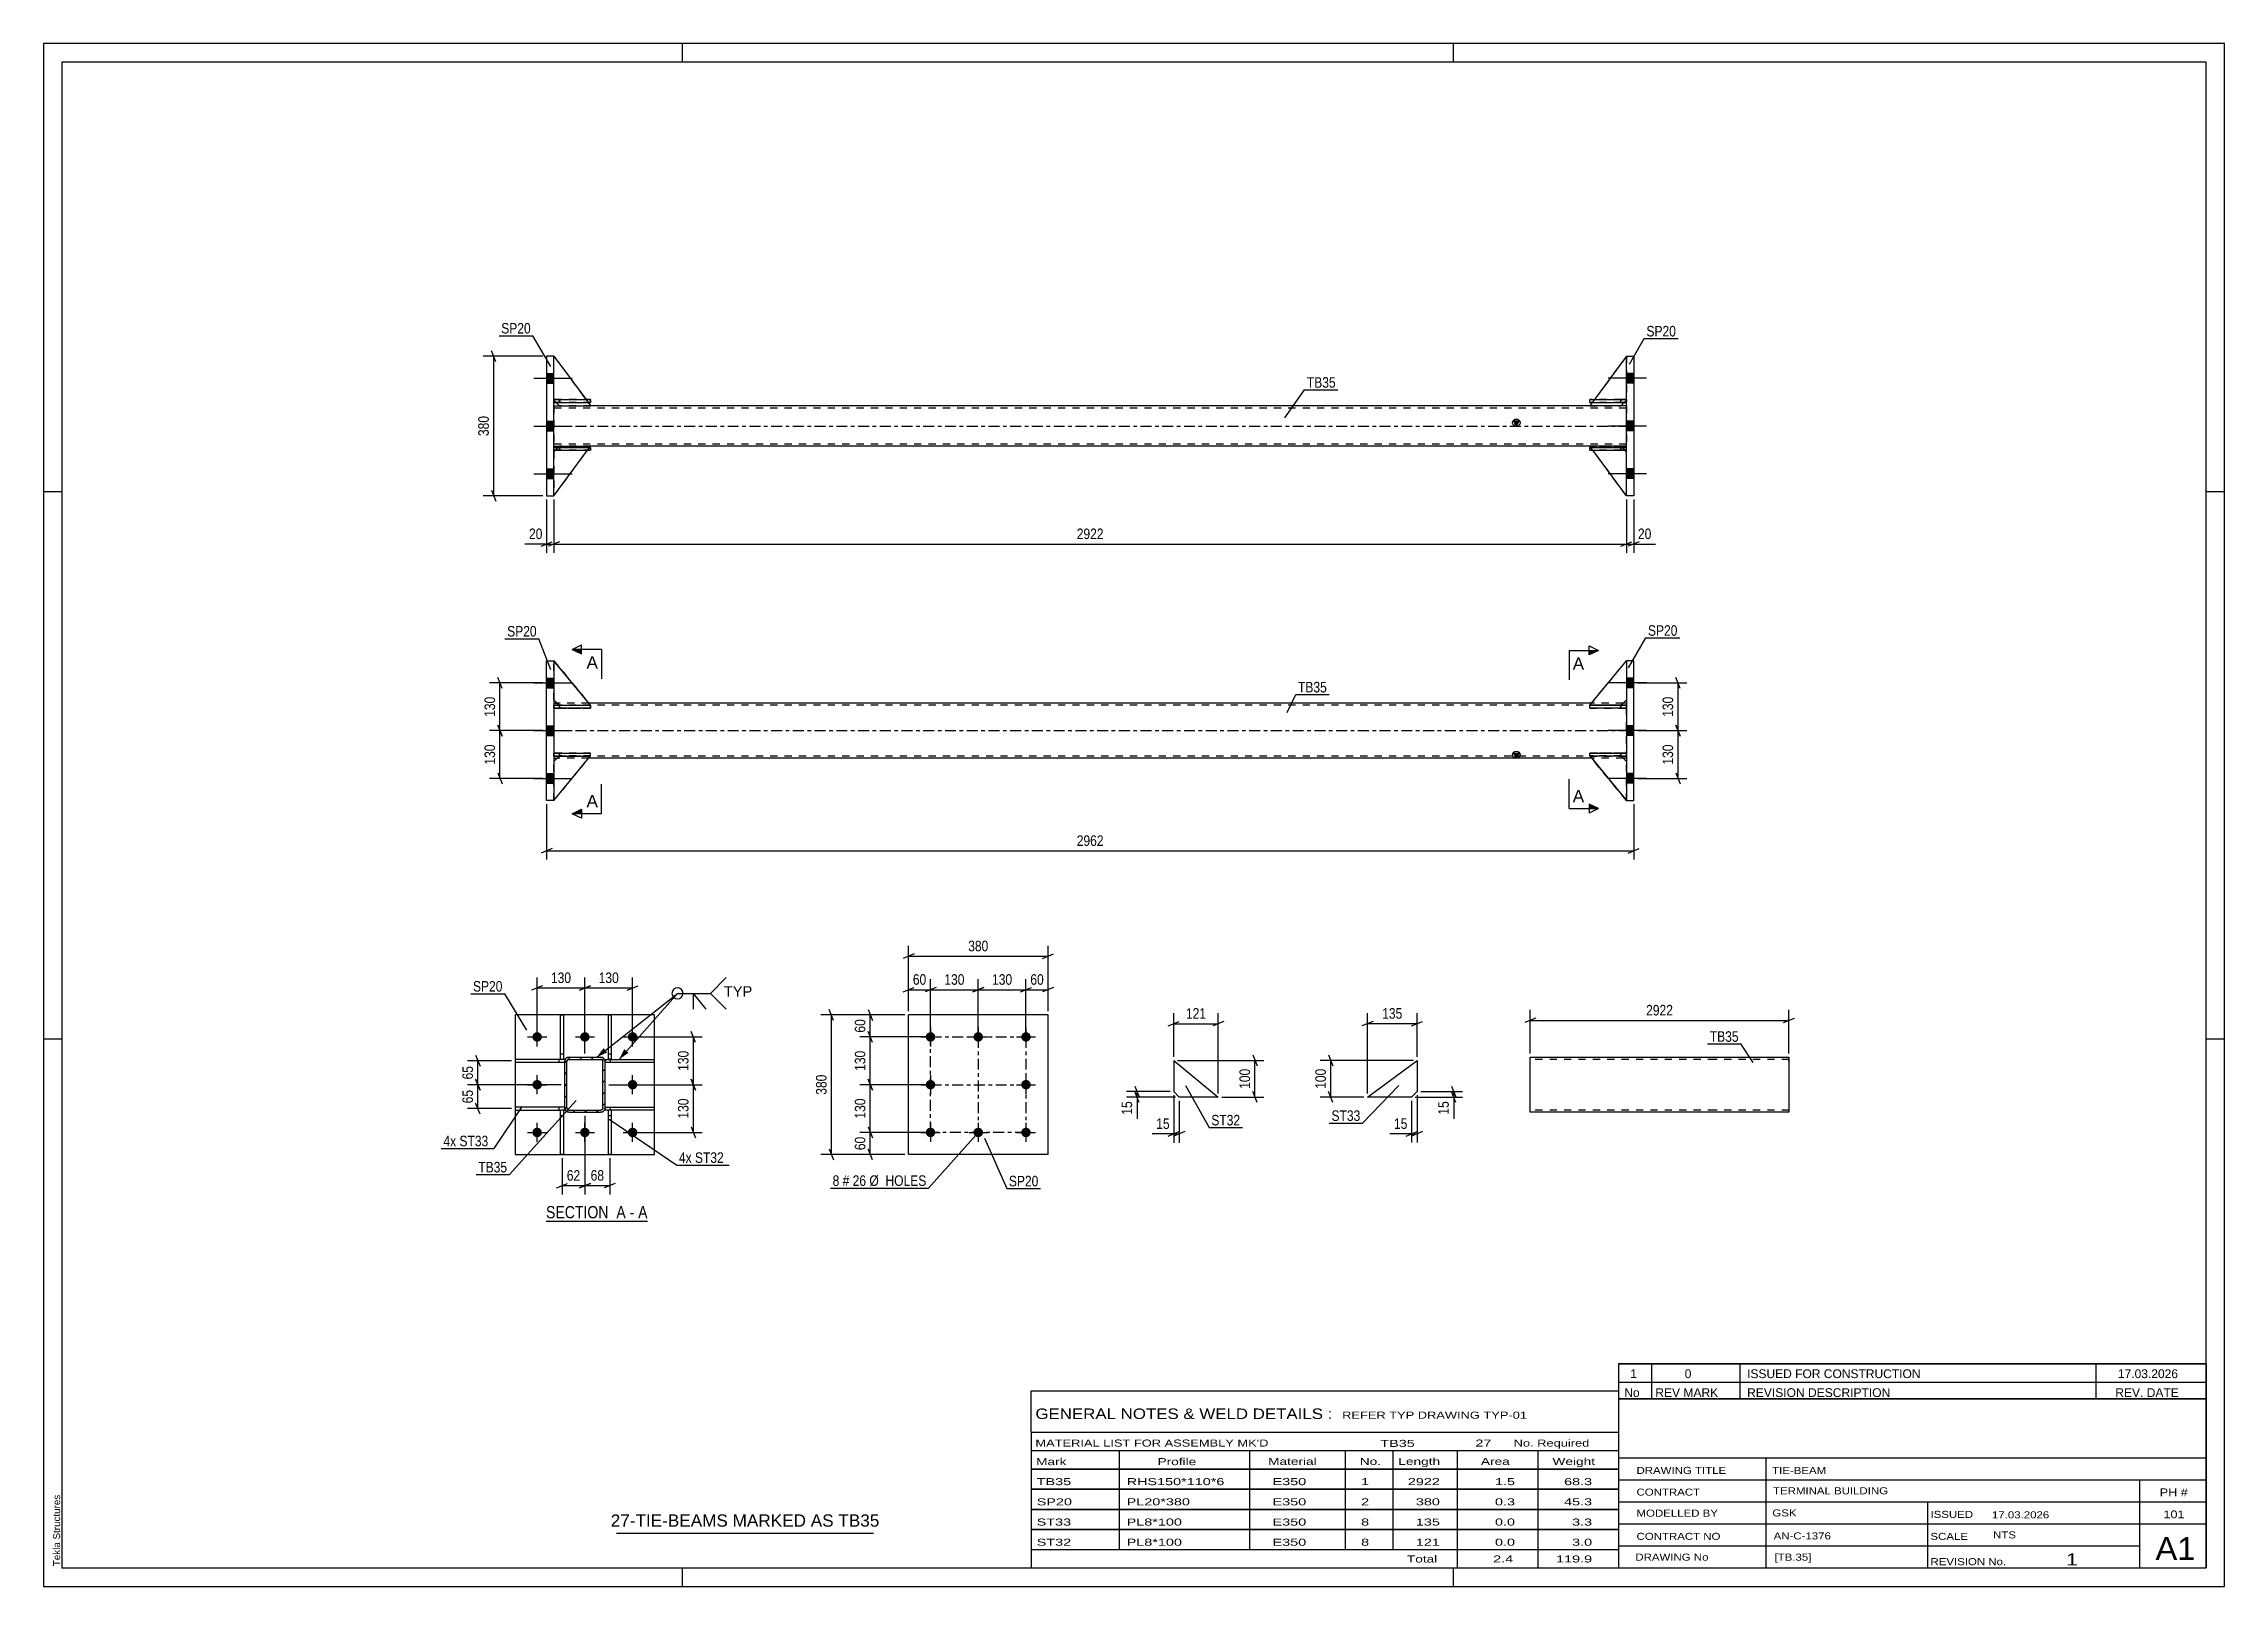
# Model space of a CAD drawing. Header units: millimetres. Extents: x 0 to 594, y 0 to 420.
import ezdxf

# ---------------------------------------------------------------- set-up
doc = ezdxf.new("R2010")
doc.units = ezdxf.units.MM
doc.linetypes.add('DXK_LINE_DOT2', pattern=[3.9198, 1.9599, -1.9599])
doc.linetypes.add('DXK_LINE_DOT3', pattern=[5.9187, 2.979, -0.9799, 0.9799, -0.9799])
doc.styles.add('Arial', font='ARIAL.TTF', dxfattribs={"height": 0.2})
doc.styles.add('Arial Narrow', font='ARIALN.TTF', dxfattribs={"height": 0.2})

# ---------------------------------------------------------------- blocks, each defined once
blk = doc.blocks.new('Unknown-580568547-1163')
at = {"color": 5, "linetype": 'Continuous'}
for p, q in [((594, 420), (0, 420)), ((0, 420), (0, 0)), ((174, 415), (174, 420)), ((384, 415), (384, 420)), ((594, 0), (594, 420)), ((589, 415), (5, 415)), ((5, 415), (5, 5)), ((589, 5), (589, 415)), ((5, 298), (0, 298)), ((594, 298), (589, 298)), ((5, 149), (0, 149)), ((594, 149), (589, 149)), ((0, 0), (594, 0)), ((5, 5), (589, 5)), ((174, 0), (174, 5)), ((384, 0), (384, 5))]:
    blk.add_line(p, q, dxfattribs=at)
at = {"color": 174, "linetype": 'Continuous', "style": 'Arial'}
blk.add_text('Tekla Structures', height=1.9102, rotation=90, dxfattribs=at).set_placement((4.5, 5.5))
blk = doc.blocks.new('Unknown-580568547-13 - 1405')
at = {"color": 6, "linetype": 'Continuous'}
blk.add_line((136.85, 99.45), (164.49, 99.45), dxfattribs=at)
at = {"color": 0, "linetype": 'Continuous'}
blk.add_wipeout([(154.95, 100.2), (154.95, 103.7), (136.85, 103.7), (136.85, 100.2)], dxfattribs=at)
blk.add_wipeout([(158.56, 100.2), (158.56, 103.7), (156, 103.7), (156, 100.2)], dxfattribs=at)
at = {"color": 7, "linetype": 'Continuous', "style": 'Arial Narrow'}
blk.add_text('SECTION ', height=3.34, dxfattribs=at).set_placement((136.85, 100.2))
at = {"color": 0, "linetype": 'Continuous'}
blk.add_wipeout([(160.89, 100.2), (160.89, 103.7), (159.61, 103.7), (159.61, 100.2)], dxfattribs=at)
at = {"color": 7, "linetype": 'Continuous', "style": 'Arial Narrow'}
blk.add_text('A', height=3.34, dxfattribs=at).set_placement((156, 100.2))
at = {"color": 0, "linetype": 'Continuous'}
blk.add_wipeout([(164.49, 100.2), (164.49, 103.7), (161.94, 103.7), (161.94, 100.2)], dxfattribs=at)
at = {"color": 7, "linetype": 'Continuous', "style": 'Arial Narrow'}
for s, p in [('-', (159.61, 100.2)), ('A', (161.94, 100.2))]:
    blk.add_text(s, height=3.34, dxfattribs=at).set_placement(p)
blk = doc.blocks.new('Bolt-580568547-1842 - 1836')
at = {"linetype": 'Continuous'}
for points in [[(431.14, 247.26), (431.14, 244.66), (433.14, 244.66), (433.14, 247.26)], [(431.14, 247.26), (431.14, 244.66), (433.14, 244.66), (433.14, 247.26)], [(431.14, 247.26), (431.14, 244.66), (433.14, 244.66), (433.14, 247.26)], [(431.14, 234.26), (431.14, 231.66), (433.14, 231.66), (433.14, 234.26)], [(431.14, 234.26), (431.14, 231.66), (433.14, 231.66), (433.14, 234.26)], [(431.14, 221.26), (431.14, 218.66), (433.14, 218.66), (433.14, 221.26)], [(431.14, 221.26), (431.14, 218.66), (433.14, 218.66), (433.14, 221.26)], [(431.14, 221.26), (431.14, 218.66), (433.14, 218.66), (433.14, 221.26)]]:
    blk.add_hatch(color=1, dxfattribs=at).paths.add_polyline_path(points)
at = {"color": 1, "linetype": 'Continuous'}
for p, q in [((436.64, 245.96), (426.14, 245.96)), ((436.64, 245.96), (426.14, 245.96)), ((436.64, 245.96), (426.14, 245.96)), ((433.14, 247.26), (431.14, 247.26)), ((433.14, 247.26), (431.14, 247.26)), ((433.14, 247.26), (431.14, 247.26)), ((433.14, 244.66), (431.14, 244.66)), ((433.14, 244.66), (431.14, 244.66)), ((433.14, 244.66), (431.14, 244.66)), ((436.64, 232.96), (426.14, 232.96)), ((436.64, 232.96), (426.14, 232.96)), ((433.14, 234.26), (431.14, 234.26)), ((433.14, 234.26), (431.14, 234.26)), ((433.14, 231.66), (431.14, 231.66)), ((433.14, 231.66), (431.14, 231.66)), ((436.64, 219.96), (426.14, 219.96)), ((436.64, 219.96), (426.14, 219.96)), ((436.64, 219.96), (426.14, 219.96)), ((433.14, 221.26), (431.14, 221.26)), ((433.14, 221.26), (431.14, 221.26)), ((433.14, 221.26), (431.14, 221.26)), ((433.14, 218.66), (431.14, 218.66)), ((433.14, 218.66), (431.14, 218.66)), ((433.14, 218.66), (431.14, 218.66))]:
    blk.add_line(p, q, dxfattribs=at)
blk = doc.blocks.new('Part-580568547-1848 - 1836')
at = {"color": 2, "linetype": 'Continuous'}
for p, q in [((138.99, 239.86), (148.99, 239.86)), ((138.99, 239.86), (138.99, 239.86)), ((138.99, 239.86), (138.99, 239.06)), ((148.99, 239.06), (138.99, 239.06)), ((138.99, 239.06), (138.99, 239.06)), ((148.99, 239.06), (148.99, 239.86))]:
    blk.add_line(p, q, dxfattribs=at)
at = {"color": 7, "linetype": 'DXK_LINE_DOT2'}
for p, q in [((138.99, 239.06), (138.99, 239.86)), ((140.49, 239.86), (138.99, 239.86)), ((140.49, 239.06), (138.99, 239.06)), ((148.99, 239.86), (140.49, 239.86)), ((140.49, 239.86), (140.49, 239.06)), ((140.49, 239.06), (148.99, 239.06))]:
    blk.add_line(p, q, dxfattribs=at)
blk = doc.blocks.new('Part-580568547-1904 - 1836')
at = {"color": 2, "linetype": 'Continuous'}
for p, q in [((148.99, 239.87), (138.99, 251.96)), ((140.49, 239.87), (138.99, 241.37)), ((140.49, 239.87), (140.49, 239.87)), ((140.49, 239.87), (148.99, 239.87)), ((148.99, 239.87), (148.99, 239.87))]:
    blk.add_line(p, q, dxfattribs=at)
at = {"color": 7, "linetype": 'DXK_LINE_DOT2'}
for p, q in [((138.99, 241.37), (138.99, 251.96)), ((138.99, 251.96), (148.99, 239.87)), ((140.49, 239.87), (138.99, 241.37)), ((148.99, 239.87), (140.49, 239.87))]:
    blk.add_line(p, q, dxfattribs=at)
blk = doc.blocks.new('Part-580568547-1840 - 1836')
at = {"color": 7, "linetype": 'DXK_LINE_DOT2'}
for p, q in [((421.14, 239.87), (431.14, 251.96)), ((421.14, 239.87), (431.14, 251.96)), ((431.14, 251.96), (431.14, 241.37)), ((421.14, 239.87), (421.14, 239.87)), ((429.64, 239.87), (421.14, 239.87)), ((429.64, 239.87), (421.14, 239.87)), ((431.14, 241.37), (429.64, 239.87)), ((429.64, 239.87), (431.14, 241.37)), ((429.64, 239.87), (429.64, 239.87))]:
    blk.add_line(p, q, dxfattribs=at)
blk = doc.blocks.new('Bolt-580568547-1841 - 1836')
at = {"linetype": 'Continuous'}
for points in [[(136.99, 247.26), (136.99, 244.66), (138.99, 244.66), (138.99, 247.26)], [(136.99, 247.26), (136.99, 244.66), (138.99, 244.66), (138.99, 247.26)], [(136.99, 247.26), (136.99, 244.66), (138.99, 244.66), (138.99, 247.26)], [(136.99, 234.26), (136.99, 231.66), (138.99, 231.66), (138.99, 234.26)], [(136.99, 234.26), (136.99, 231.66), (138.99, 231.66), (138.99, 234.26)], [(136.99, 221.26), (136.99, 218.66), (138.99, 218.66), (138.99, 221.26)], [(136.99, 221.26), (136.99, 218.66), (138.99, 218.66), (138.99, 221.26)], [(136.99, 221.26), (136.99, 218.66), (138.99, 218.66), (138.99, 221.26)]]:
    blk.add_hatch(color=1, dxfattribs=at).paths.add_polyline_path(points)
at = {"color": 1, "linetype": 'Continuous'}
for p, q in [((133.49, 245.96), (143.99, 245.96)), ((133.49, 245.96), (143.99, 245.96)), ((133.49, 245.96), (143.99, 245.96)), ((136.99, 247.26), (138.99, 247.26)), ((136.99, 247.26), (138.99, 247.26)), ((136.99, 247.26), (138.99, 247.26)), ((136.99, 244.66), (138.99, 244.66)), ((136.99, 244.66), (138.99, 244.66)), ((136.99, 244.66), (138.99, 244.66)), ((133.49, 232.96), (143.99, 232.96)), ((133.49, 232.96), (143.99, 232.96)), ((136.99, 234.26), (138.99, 234.26)), ((136.99, 234.26), (138.99, 234.26)), ((136.99, 231.66), (138.99, 231.66)), ((136.99, 231.66), (138.99, 231.66)), ((133.49, 219.96), (143.99, 219.96)), ((133.49, 219.96), (143.99, 219.96)), ((133.49, 219.96), (143.99, 219.96)), ((136.99, 221.26), (138.99, 221.26)), ((136.99, 221.26), (138.99, 221.26)), ((136.99, 221.26), (138.99, 221.26)), ((136.99, 218.66), (138.99, 218.66)), ((136.99, 218.66), (138.99, 218.66)), ((136.99, 218.66), (138.99, 218.66))]:
    blk.add_line(p, q, dxfattribs=at)
blk = doc.blocks.new('Part-580568547-1853 - 1836')
at = {"color": 2, "linetype": 'Continuous'}
for p, q in [((136.99, 251.96), (138.99, 251.96)), ((136.99, 213.96), (136.99, 251.96)), ((138.99, 251.96), (138.99, 213.96)), ((138.99, 213.96), (136.99, 213.96))]:
    blk.add_line(p, q, dxfattribs=at)
blk = doc.blocks.new('Part-580568547-1845 - 1836')
at = {"color": 2, "linetype": 'Continuous'}
for p, q in [((421.14, 226.06), (421.14, 226.86)), ((421.14, 226.86), (431.14, 226.86)), ((421.14, 226.06), (421.15, 226.06)), ((431.14, 226.06), (421.97, 226.06)), ((431.14, 226.06), (431.14, 226.86)), ((431.14, 226.86), (431.14, 226.86)), ((431.14, 226.06), (431.14, 226.06))]:
    blk.add_line(p, q, dxfattribs=at)
at = {"color": 7, "linetype": 'DXK_LINE_DOT2'}
for p, q in [((429.64, 226.86), (421.14, 226.86)), ((421.14, 226.06), (429.64, 226.06)), ((421.97, 226.06), (421.15, 226.06)), ((429.64, 226.06), (429.64, 226.86)), ((429.64, 226.86), (431.14, 226.86)), ((429.64, 226.06), (431.14, 226.06)), ((431.14, 226.06), (431.14, 226.86))]:
    blk.add_line(p, q, dxfattribs=at)
blk = doc.blocks.new('Part-580568547-1854 - 1836')
at = {"color": 7, "linetype": 'DXK_LINE_DOT2'}
for p, q in [((431.14, 239.86), (421.14, 239.86)), ((421.14, 239.86), (431.14, 239.86)), ((421.14, 239.06), (421.14, 239.86)), ((429.64, 239.06), (421.14, 239.06)), ((421.14, 239.06), (431.14, 239.06)), ((429.64, 239.86), (429.64, 239.06)), ((429.64, 239.06), (431.14, 239.06)), ((431.14, 239.06), (431.14, 239.86))]:
    blk.add_line(p, q, dxfattribs=at)
blk = doc.blocks.new('Part-580568547-1859 - 1836')
at = {"color": 2, "linetype": 'Continuous'}
for p, q in [((433.14, 251.96), (431.14, 251.96)), ((431.14, 251.96), (431.14, 213.96)), ((433.14, 213.96), (433.14, 251.96)), ((431.14, 213.96), (433.14, 213.96))]:
    blk.add_line(p, q, dxfattribs=at)
blk = doc.blocks.new('Part-580568547-1862 - 1836')
at = {"color": 2, "linetype": 'Continuous'}
for p, q in [((421.14, 226.07), (421.14, 226.07)), ((421.97, 226.07), (421.14, 226.07)), ((421.14, 226.07), (431.14, 213.96)), ((431.14, 224.57), (429.65, 226.06)), ((431.14, 213.96), (431.14, 213.96)), ((431.14, 213.96), (431.14, 213.96))]:
    blk.add_line(p, q, dxfattribs=at)
at = {"color": 7, "linetype": 'DXK_LINE_DOT2'}
for p, q in [((429.64, 226.07), (421.14, 226.07)), ((431.14, 213.96), (421.14, 226.07)), ((429.64, 226.07), (421.97, 226.07)), ((429.65, 226.06), (429.64, 226.07)), ((429.64, 226.07), (429.64, 226.07)), ((431.14, 224.57), (429.64, 226.07)), ((431.14, 213.96), (431.14, 224.57))]:
    blk.add_line(p, q, dxfattribs=at)
blk = doc.blocks.new('Part-580568547-1865 - 1836')
at = {"color": 7, "linetype": 'DXK_LINE_DOT2'}
for p, q in [((421.14, 226.07), (421.14, 226.07)), ((429.64, 226.07), (421.14, 226.07)), ((421.14, 226.07), (431.14, 213.96)), ((429.64, 226.07), (421.14, 226.07)), ((431.14, 213.96), (421.14, 226.07)), ((431.14, 224.57), (429.64, 226.07)), ((429.64, 226.07), (429.64, 226.07)), ((431.14, 224.57), (429.64, 226.07)), ((431.14, 213.96), (431.14, 224.57))]:
    blk.add_line(p, q, dxfattribs=at)
blk = doc.blocks.new('Part-580568547-1868 - 1836')
at = {"color": 7, "linetype": 'DXK_LINE_DOT2'}
for p, q in [((431.14, 226.86), (421.14, 226.86)), ((421.14, 226.86), (431.14, 226.86)), ((421.14, 226.06), (421.14, 226.86)), ((429.64, 226.06), (421.14, 226.06)), ((421.14, 226.06), (431.14, 226.06)), ((429.64, 226.86), (429.64, 226.06)), ((429.64, 226.06), (431.14, 226.06)), ((431.14, 226.06), (431.14, 226.86))]:
    blk.add_line(p, q, dxfattribs=at)
blk = doc.blocks.new('Part-580568547-1871 - 1836')
at = {"color": 7, "linetype": 'DXK_LINE_DOT2'}
for p, q in [((138.99, 241.37), (138.99, 251.96)), ((138.99, 251.96), (148.99, 239.87)), ((148.99, 239.87), (138.99, 251.96)), ((140.49, 239.87), (138.99, 241.37)), ((138.99, 241.37), (140.49, 239.87)), ((148.99, 239.87), (140.49, 239.87)), ((140.49, 239.87), (140.49, 239.87)), ((140.49, 239.87), (148.99, 239.87)), ((148.99, 239.87), (148.99, 239.87))]:
    blk.add_line(p, q, dxfattribs=at)
blk = doc.blocks.new('Part-580568547-1874 - 1836')
at = {"color": 2, "linetype": 'Continuous'}
for p, q in [((138.99, 213.96), (148.99, 226.07)), ((138.99, 224.57), (140.48, 226.06)), ((148.16, 226.07), (148.99, 226.07)), ((148.99, 226.07), (148.99, 226.07)), ((138.99, 213.96), (138.99, 213.96)), ((138.99, 213.96), (138.99, 213.96))]:
    blk.add_line(p, q, dxfattribs=at)
at = {"color": 7, "linetype": 'DXK_LINE_DOT2'}
for p, q in [((138.99, 224.57), (140.49, 226.07)), ((138.99, 213.96), (148.99, 226.07)), ((140.48, 226.06), (140.49, 226.07)), ((140.49, 226.07), (148.16, 226.07)), ((140.49, 226.07), (140.49, 226.07)), ((140.49, 226.07), (148.99, 226.07)), ((138.99, 213.96), (138.99, 224.57))]:
    blk.add_line(p, q, dxfattribs=at)
blk = doc.blocks.new('Part-580568547-1877 - 1836')
at = {"color": 7, "linetype": 'DXK_LINE_DOT2'}
for p, q in [((140.49, 226.07), (138.99, 224.57)), ((138.99, 213.96), (148.99, 226.07)), ((138.99, 224.57), (140.49, 226.07)), ((138.99, 213.96), (148.99, 226.07)), ((148.99, 226.07), (140.49, 226.07)), ((140.49, 226.07), (140.49, 226.07)), ((140.49, 226.07), (148.99, 226.07)), ((148.99, 226.07), (148.99, 226.07)), ((138.99, 224.57), (138.99, 213.96))]:
    blk.add_line(p, q, dxfattribs=at)
blk = doc.blocks.new('Part-580568547-1880 - 1836')
at = {"color": 2, "linetype": 'Continuous'}
for p, q in [((138.99, 226.86), (148.99, 226.86)), ((138.99, 226.86), (138.99, 226.86)), ((138.99, 226.86), (138.99, 226.06)), ((138.99, 226.06), (148.16, 226.06)), ((138.99, 226.06), (138.99, 226.06)), ((148.98, 226.06), (148.99, 226.06)), ((148.99, 226.06), (148.99, 226.86))]:
    blk.add_line(p, q, dxfattribs=at)
at = {"color": 7, "linetype": 'DXK_LINE_DOT2'}
for p, q in [((138.99, 226.06), (138.99, 226.86)), ((140.49, 226.86), (138.99, 226.86)), ((140.49, 226.06), (138.99, 226.06)), ((148.99, 226.86), (140.49, 226.86)), ((140.49, 226.86), (140.49, 226.06)), ((140.49, 226.06), (148.98, 226.06)), ((148.16, 226.06), (148.98, 226.06))]:
    blk.add_line(p, q, dxfattribs=at)
blk = doc.blocks.new('Part-580568547-1883 - 1836')
at = {"color": 7, "linetype": 'DXK_LINE_DOT2'}
for p, q in [((138.99, 239.86), (138.99, 239.06)), ((140.49, 239.86), (138.99, 239.86)), ((148.99, 239.86), (138.99, 239.86)), ((138.99, 239.06), (148.99, 239.06)), ((148.99, 239.06), (138.99, 239.06)), ((140.49, 239.06), (140.49, 239.86)), ((140.49, 239.86), (148.99, 239.86)), ((148.99, 239.86), (148.99, 239.06))]:
    blk.add_line(p, q, dxfattribs=at)
blk = doc.blocks.new('Part-580568547-1886 - 1836')
at = {"color": 7, "linetype": 'DXK_LINE_DOT2'}
for p, q in [((138.99, 226.06), (138.99, 226.86)), ((140.49, 226.86), (138.99, 226.86)), ((148.99, 226.86), (138.99, 226.86)), ((138.99, 226.06), (148.99, 226.06)), ((148.99, 226.06), (138.99, 226.06)), ((140.49, 226.06), (140.49, 226.86)), ((140.49, 226.86), (148.99, 226.86)), ((148.99, 226.06), (148.99, 226.86))]:
    blk.add_line(p, q, dxfattribs=at)
blk = doc.blocks.new('Part-580568547-1891 - 1836')
at = {"linetype": 'Continuous'}
blk.add_hatch(color=2, dxfattribs=at).paths.add_polyline_path([(401.14, 225.46), (400.34, 226.86), (401.94, 226.86)])
at = {"color": 2, "linetype": 'Continuous'}
for p, q in [((138.99, 240.46), (139.89, 240.46)), ((421.63, 240.46), (148.5, 240.46)), ((431.14, 240.46), (430.23, 240.46)), ((401.14, 225.46), (400.34, 226.86)), ((400.34, 226.86), (401.94, 226.86)), ((401.94, 226.86), (401.14, 225.46)), ((138.99, 225.46), (139.88, 225.46)), ((421.64, 225.46), (148.48, 225.46)), ((431.14, 225.46), (430.25, 225.46))]:
    blk.add_line(p, q, dxfattribs=at)
at = {"color": 7, "linetype": 'DXK_LINE_DOT2'}
for p, q in [((138.99, 240.46), (138.99, 225.46)), ((431.14, 239.86), (138.99, 239.86)), ((148.5, 240.46), (139.89, 240.46)), ((430.23, 240.46), (421.63, 240.46)), ((431.14, 225.46), (431.14, 240.46)), ((431.14, 226.06), (138.99, 226.06)), ((148.48, 225.46), (139.88, 225.46)), ((430.25, 225.46), (421.64, 225.46))]:
    blk.add_line(p, q, dxfattribs=at)
at = {"color": 7, "linetype": 'DXK_LINE_DOT3'}
blk.add_line((138.99, 232.96), (431.14, 232.96), dxfattribs=at)
at = {"color": 2, "linetype": 'Continuous'}
blk.add_circle((401.14, 226.36), 1, dxfattribs=at)
blk = doc.blocks.new('Part-580568547-1898 - 1836')
at = {"color": 2, "linetype": 'Continuous'}
for p, q in [((421.14, 239.87), (431.14, 251.96)), ((421.14, 239.87), (421.14, 239.87)), ((429.64, 239.87), (421.14, 239.87)), ((429.64, 239.87), (431.14, 241.37)), ((429.64, 239.87), (429.64, 239.87))]:
    blk.add_line(p, q, dxfattribs=at)
at = {"color": 7, "linetype": 'DXK_LINE_DOT2'}
for p, q in [((421.14, 239.87), (431.14, 251.96)), ((431.14, 251.96), (431.14, 241.37)), ((429.64, 239.87), (421.14, 239.87)), ((431.14, 241.37), (429.64, 239.87))]:
    blk.add_line(p, q, dxfattribs=at)
blk = doc.blocks.new('Part-580568547-1901 - 1836')
at = {"color": 2, "linetype": 'Continuous'}
for p, q in [((421.14, 239.06), (421.14, 239.86)), ((421.14, 239.86), (431.14, 239.86)), ((431.14, 239.06), (421.14, 239.06)), ((431.14, 239.06), (431.14, 239.86)), ((431.14, 239.86), (431.14, 239.86)), ((431.14, 239.06), (431.14, 239.06))]:
    blk.add_line(p, q, dxfattribs=at)
at = {"color": 7, "linetype": 'DXK_LINE_DOT2'}
for p, q in [((429.64, 239.86), (421.14, 239.86)), ((421.14, 239.06), (429.64, 239.06)), ((429.64, 239.06), (429.64, 239.86)), ((429.64, 239.86), (431.14, 239.86)), ((429.64, 239.06), (431.14, 239.06)), ((431.14, 239.06), (431.14, 239.86))]:
    blk.add_line(p, q, dxfattribs=at)
blk = doc.blocks.new('Part-580568547-2322 - 2314')
at = {"color": 2, "linetype": 'Continuous'}
for p, q in [((404.92, 129.17), (404.92, 144.08)), ((404.92, 144.08), (455.3, 144.08)), ((455.4, 144.08), (475.4, 144.08)), ((475.4, 144.08), (475.4, 143.99)), ((475.4, 143.99), (475.4, 142.88)), ((475.4, 142.88), (475.4, 129.08)), ((404.92, 129.08), (404.92, 129.17)), ((455.3, 129.08), (404.92, 129.08)), ((475.4, 129.08), (455.4, 129.08))]:
    blk.add_line(p, q, dxfattribs=at)
at = {"color": 7, "linetype": 'DXK_LINE_DOT2'}
for p, q in [((455.3, 143.48), (404.92, 143.48)), ((475.4, 143.48), (455.4, 143.48)), ((475.4, 142.88), (475.4, 143.73)), ((404.92, 129.68), (404.92, 129.72)), ((455.3, 129.68), (404.92, 129.68)), ((475.4, 129.68), (455.4, 129.68)), ((475.4, 129.68), (475.4, 129.72))]:
    blk.add_line(p, q, dxfattribs=at)
blk = doc.blocks.new('Part-580568547-1772 - 1766')
at = {"color": 2, "linetype": 'Continuous'}
for p, q in [((360.6, 133.2), (374.09, 143.2)), ((374.09, 143.2), (374.09, 134.7)), ((372.59, 133.2), (360.6, 133.2)), ((374.09, 134.7), (372.59, 133.2))]:
    blk.add_line(p, q, dxfattribs=at)
blk = doc.blocks.new('Part-580568547-2025 - 2023')
at = {"color": 2, "linetype": 'Continuous'}
for p, q in [((421.14, 322.29), (421.14, 323.09)), ((421.14, 323.09), (431.14, 323.09)), ((421.14, 322.29), (431.14, 322.29)), ((431.14, 323.09), (431.14, 323.09)), ((431.14, 323.09), (431.14, 322.29))]:
    blk.add_line(p, q, dxfattribs=at)
at = {"color": 7, "linetype": 'DXK_LINE_DOT2'}
for p, q in [((429.64, 323.09), (421.14, 323.09)), ((429.64, 322.29), (421.14, 322.29)), ((431.14, 323.09), (429.64, 323.09)), ((429.64, 323.09), (429.64, 322.29)), ((429.64, 322.29), (431.14, 322.29))]:
    blk.add_line(p, q, dxfattribs=at)
blk = doc.blocks.new('Part-580568547-2026 - 2023')
at = {"color": 7, "linetype": 'DXK_LINE_DOT2'}
for p, q in [((421.14, 309.29), (421.14, 310.09)), ((429.64, 310.09), (421.14, 310.09)), ((421.14, 310.09), (431.14, 310.09)), ((429.64, 309.29), (421.14, 309.29)), ((421.14, 309.29), (431.14, 309.29)), ((429.64, 309.29), (429.64, 310.09)), ((429.64, 310.09), (431.14, 310.09)), ((431.14, 309.29), (429.64, 309.29)), ((431.14, 309.29), (431.14, 310.09)), ((431.14, 309.29), (431.14, 309.29))]:
    blk.add_line(p, q, dxfattribs=at)
blk = doc.blocks.new('Part-580568547-2050 - 2023')
at = {"color": 2, "linetype": 'Continuous'}
for p, q in [((138.99, 334.9), (136.99, 334.9)), ((136.99, 334.9), (136.99, 296.9)), ((138.99, 296.9), (138.99, 334.9)), ((136.99, 296.9), (138.99, 296.9))]:
    blk.add_line(p, q, dxfattribs=at)
blk = doc.blocks.new('Part-580568547-2027 - 2023')
at = {"color": 7, "linetype": 'DXK_LINE_DOT2'}
for p, q in [((421.14, 322.29), (421.14, 323.09)), ((429.64, 323.09), (421.14, 323.09)), ((421.14, 323.09), (431.14, 323.09)), ((429.64, 322.29), (421.14, 322.29)), ((421.14, 322.29), (431.14, 322.29)), ((429.64, 322.29), (429.64, 323.09)), ((429.64, 323.09), (431.14, 323.09)), ((431.14, 322.29), (429.64, 322.29)), ((431.14, 322.29), (431.14, 323.09)), ((431.14, 322.29), (431.14, 322.29))]:
    blk.add_line(p, q, dxfattribs=at)
blk = doc.blocks.new('Part-580568547-2028 - 2023')
at = {"color": 7, "linetype": 'DXK_LINE_DOT2'}
for p, q in [((431.14, 334.9), (421.14, 321.4)), ((431.14, 322.9), (431.14, 334.9)), ((421.14, 321.4), (429.64, 321.4)), ((429.64, 321.4), (431.14, 322.9))]:
    blk.add_line(p, q, dxfattribs=at)
blk = doc.blocks.new('Part-580568547-2029 - 2023')
at = {"color": 2, "linetype": 'Continuous'}
for p, q in [((138.99, 323.09), (138.99, 323.09)), ((138.99, 323.09), (148.99, 323.09)), ((138.99, 323.09), (138.99, 322.29)), ((138.99, 322.29), (148.99, 322.29)), ((148.99, 323.09), (148.99, 322.29))]:
    blk.add_line(p, q, dxfattribs=at)
at = {"color": 7, "linetype": 'DXK_LINE_DOT2'}
for p, q in [((140.49, 323.09), (138.99, 323.09)), ((138.99, 323.09), (138.99, 323.09)), ((138.99, 322.29), (140.49, 322.29)), ((138.99, 322.29), (138.99, 322.29)), ((148.99, 323.09), (140.49, 323.09)), ((140.49, 323.09), (140.49, 322.29)), ((140.49, 322.29), (148.99, 322.29))]:
    blk.add_line(p, q, dxfattribs=at)
blk = doc.blocks.new('Part-580568547-2030 - 2023')
at = {"color": 7, "linetype": 'DXK_LINE_DOT2'}
for p, q in [((138.99, 309.29), (138.99, 310.09)), ((138.99, 310.09), (140.49, 310.09)), ((138.99, 310.09), (148.99, 310.09)), ((140.49, 309.29), (138.99, 309.29)), ((138.99, 309.29), (138.99, 309.29)), ((138.99, 309.29), (148.99, 309.29)), ((140.49, 309.29), (140.49, 310.09)), ((140.49, 310.09), (148.99, 310.09)), ((148.99, 309.29), (140.49, 309.29)), ((148.99, 309.29), (148.99, 310.09))]:
    blk.add_line(p, q, dxfattribs=at)
blk = doc.blocks.new('Part-580568547-2031 - 2023')
at = {"color": 7, "linetype": 'DXK_LINE_DOT2'}
for p, q in [((138.99, 322.29), (138.99, 323.09)), ((138.99, 323.09), (140.49, 323.09)), ((138.99, 323.09), (148.99, 323.09)), ((140.49, 322.29), (138.99, 322.29)), ((138.99, 322.29), (138.99, 322.29)), ((138.99, 322.29), (148.99, 322.29)), ((140.49, 322.29), (140.49, 323.09)), ((140.49, 323.09), (148.99, 323.09)), ((148.99, 322.29), (140.49, 322.29)), ((148.99, 322.29), (148.99, 323.09))]:
    blk.add_line(p, q, dxfattribs=at)
blk = doc.blocks.new('Bolt-580568547-2053 - 2023')
at = {"linetype": 'Continuous'}
for points in [[(431.14, 330.2), (431.14, 327.6), (433.14, 327.6), (433.14, 330.2)], [(431.14, 330.2), (431.14, 327.6), (433.14, 327.6), (433.14, 330.2)], [(431.14, 330.2), (431.14, 327.6), (433.14, 327.6), (433.14, 330.2)], [(431.14, 317.2), (431.14, 314.6), (433.14, 314.6), (433.14, 317.2)], [(431.14, 317.2), (431.14, 314.6), (433.14, 314.6), (433.14, 317.2)], [(431.14, 304.2), (431.14, 301.6), (433.14, 301.6), (433.14, 304.2)], [(431.14, 304.2), (431.14, 301.6), (433.14, 301.6), (433.14, 304.2)], [(431.14, 304.2), (431.14, 301.6), (433.14, 301.6), (433.14, 304.2)]]:
    blk.add_hatch(color=1, dxfattribs=at).paths.add_polyline_path(points)
at = {"color": 1, "linetype": 'Continuous'}
for p, q in [((436.64, 328.9), (426.14, 328.9)), ((436.64, 328.9), (426.14, 328.9)), ((436.64, 328.9), (426.14, 328.9)), ((433.14, 330.2), (431.14, 330.2)), ((433.14, 330.2), (431.14, 330.2)), ((433.14, 330.2), (431.14, 330.2)), ((433.14, 327.6), (431.14, 327.6)), ((433.14, 327.6), (431.14, 327.6)), ((433.14, 327.6), (431.14, 327.6)), ((436.64, 315.9), (426.14, 315.9)), ((436.64, 315.9), (426.14, 315.9)), ((433.14, 317.2), (431.14, 317.2)), ((433.14, 317.2), (431.14, 317.2)), ((433.14, 314.6), (431.14, 314.6)), ((433.14, 314.6), (431.14, 314.6)), ((433.14, 304.2), (431.14, 304.2)), ((433.14, 304.2), (431.14, 304.2)), ((433.14, 304.2), (431.14, 304.2)), ((436.64, 302.9), (426.14, 302.9)), ((436.64, 302.9), (426.14, 302.9)), ((436.64, 302.9), (426.14, 302.9)), ((433.14, 301.6), (431.14, 301.6)), ((433.14, 301.6), (431.14, 301.6)), ((433.14, 301.6), (431.14, 301.6))]:
    blk.add_line(p, q, dxfattribs=at)
blk = doc.blocks.new('Part-580568547-2032 - 2023')
at = {"color": 7, "linetype": 'DXK_LINE_DOT2'}
for p, q in [((138.99, 296.9), (148.99, 310.4)), ((140.49, 310.4), (138.99, 308.9)), ((140.49, 310.4), (138.99, 308.9)), ((138.99, 308.9), (138.99, 308.9)), ((138.99, 308.9), (138.99, 296.9)), ((148.99, 310.4), (140.49, 310.4)), ((140.49, 310.4), (140.49, 310.4)), ((148.99, 310.4), (140.49, 310.4))]:
    blk.add_line(p, q, dxfattribs=at)
blk = doc.blocks.new('Part-580568547-2033 - 2023')
at = {"color": 2, "linetype": 'Continuous'}
for p, q in [((138.99, 334.9), (147.74, 323.09)), ((139.6, 322.29), (140.49, 321.4)), ((140.49, 321.4), (148.99, 321.4)), ((148.33, 322.29), (148.99, 321.4))]:
    blk.add_line(p, q, dxfattribs=at)
at = {"color": 7, "linetype": 'DXK_LINE_DOT2'}
for p, q in [((138.99, 334.9), (138.99, 334.9)), ((138.99, 322.9), (138.99, 334.9)), ((138.99, 334.9), (138.99, 334.9)), ((139.6, 322.29), (138.99, 322.9)), ((147.74, 323.09), (148.33, 322.29))]:
    blk.add_line(p, q, dxfattribs=at)
blk = doc.blocks.new('Part-580568547-2034 - 2023')
at = {"color": 7, "linetype": 'DXK_LINE_DOT2'}
for p, q in [((138.99, 334.9), (148.99, 321.4)), ((138.99, 322.9), (138.99, 334.9)), ((140.49, 321.4), (138.99, 322.9)), ((148.99, 321.4), (140.49, 321.4))]:
    blk.add_line(p, q, dxfattribs=at)
blk = doc.blocks.new('Part-580568547-2039 - 2023')
at = {"linetype": 'Continuous'}
blk.add_hatch(color=2, dxfattribs=at).paths.add_polyline_path([(401.14, 315.9), (400.34, 317.3), (401.94, 317.3)])
at = {"color": 2, "linetype": 'Continuous'}
for p, q in [((138.99, 321.4), (140.49, 321.4)), ((421.14, 321.4), (148.99, 321.4)), ((431.14, 321.4), (429.64, 321.4)), ((401.14, 315.9), (400.34, 317.3)), ((400.34, 317.3), (401.94, 317.3)), ((401.94, 317.3), (401.14, 315.9)), ((138.99, 310.4), (140.49, 310.4)), ((421.14, 310.4), (148.99, 310.4)), ((431.14, 310.4), (429.64, 310.4))]:
    blk.add_line(p, q, dxfattribs=at)
at = {"color": 7, "linetype": 'DXK_LINE_DOT2'}
for p, q in [((138.99, 321.4), (138.99, 310.4)), ((431.14, 320.8), (138.99, 320.8)), ((148.99, 321.4), (140.49, 321.4)), ((429.64, 321.4), (421.14, 321.4)), ((431.14, 321.4), (431.14, 310.4)), ((431.14, 311), (138.99, 311)), ((148.99, 310.4), (140.49, 310.4)), ((429.64, 310.4), (421.14, 310.4))]:
    blk.add_line(p, q, dxfattribs=at)
at = {"color": 7, "linetype": 'DXK_LINE_DOT3'}
blk.add_line((138.99, 315.9), (431.14, 315.9), dxfattribs=at)
at = {"color": 2, "linetype": 'Continuous'}
blk.add_circle((401.14, 316.8), 1, dxfattribs=at)
blk = doc.blocks.new('Part-580568547-2044 - 2023')
at = {"color": 2, "linetype": 'Continuous'}
for p, q in [((431.14, 296.9), (431.14, 334.9)), ((431.14, 334.9), (433.14, 334.9)), ((433.14, 334.9), (433.14, 296.9)), ((433.14, 296.9), (431.14, 296.9))]:
    blk.add_line(p, q, dxfattribs=at)
blk = doc.blocks.new('Part-580568547-2045 - 2023')
at = {"color": 2, "linetype": 'Continuous'}
for p, q in [((431.14, 334.9), (422.39, 323.09)), ((421.8, 322.29), (421.14, 321.4)), ((429.64, 321.4), (421.14, 321.4)), ((430.53, 322.29), (429.64, 321.4))]:
    blk.add_line(p, q, dxfattribs=at)
at = {"color": 7, "linetype": 'DXK_LINE_DOT2'}
for p, q in [((431.14, 334.9), (431.14, 322.9)), ((422.39, 323.09), (421.8, 322.29)), ((431.14, 322.9), (430.53, 322.29))]:
    blk.add_line(p, q, dxfattribs=at)
blk = doc.blocks.new('Part-580568547-2051 - 2023')
at = {"color": 7, "linetype": 'DXK_LINE_DOT2'}
for p, q in [((140.49, 310.4), (138.99, 308.9)), ((138.99, 308.9), (138.99, 308.9)), ((138.99, 296.9), (138.99, 308.9)), ((139.37, 309.29), (140.17, 310.09)), ((140.49, 310.4), (148.99, 310.4)), ((148.16, 309.29), (148.75, 310.09)), ((138.99, 296.9), (138.99, 296.9)), ((138.99, 296.9), (138.99, 296.9))]:
    blk.add_line(p, q, dxfattribs=at)
at = {"color": 2, "linetype": 'Continuous'}
for p, q in [((138.99, 296.9), (148.16, 309.29)), ((138.99, 308.9), (139.37, 309.29)), ((140.17, 310.09), (140.49, 310.4)), ((140.49, 310.4), (148.99, 310.4)), ((140.49, 310.4), (140.49, 310.4)), ((148.99, 310.4), (148.75, 310.09))]:
    blk.add_line(p, q, dxfattribs=at)
blk = doc.blocks.new('Part-580568547-2052 - 2023')
at = {"color": 7, "linetype": 'DXK_LINE_DOT2'}
for p, q in [((431.14, 296.9), (421.14, 310.4)), ((421.14, 310.4), (429.64, 310.4)), ((429.64, 310.4), (421.14, 310.4)), ((429.64, 310.4), (431.14, 308.9)), ((429.64, 310.4), (429.64, 310.4)), ((429.64, 310.4), (431.14, 308.9)), ((431.14, 308.9), (431.14, 308.9)), ((431.14, 296.9), (431.14, 308.9))]:
    blk.add_line(p, q, dxfattribs=at)
blk = doc.blocks.new('Bolt-580568547-2054 - 2023')
at = {"linetype": 'Continuous'}
for points in [[(138.99, 327.6), (138.99, 330.2), (136.99, 330.2), (136.99, 327.6)], [(138.99, 327.6), (138.99, 330.2), (136.99, 330.2), (136.99, 327.6)], [(138.99, 327.6), (138.99, 330.2), (136.99, 330.2), (136.99, 327.6)], [(138.99, 314.6), (138.99, 317.2), (136.99, 317.2), (136.99, 314.6)], [(138.99, 314.6), (138.99, 317.2), (136.99, 317.2), (136.99, 314.6)], [(138.99, 301.6), (138.99, 304.2), (136.99, 304.2), (136.99, 301.6)], [(138.99, 301.6), (138.99, 304.2), (136.99, 304.2), (136.99, 301.6)], [(138.99, 301.6), (138.99, 304.2), (136.99, 304.2), (136.99, 301.6)]]:
    blk.add_hatch(color=1, dxfattribs=at).paths.add_polyline_path(points)
at = {"color": 1, "linetype": 'Continuous'}
for p, q in [((133.49, 328.9), (143.99, 328.9)), ((133.49, 328.9), (143.99, 328.9)), ((133.49, 328.9), (143.99, 328.9)), ((136.99, 330.2), (138.99, 330.2)), ((136.99, 330.2), (138.99, 330.2)), ((136.99, 330.2), (138.99, 330.2)), ((136.99, 327.6), (138.99, 327.6)), ((136.99, 327.6), (138.99, 327.6)), ((136.99, 327.6), (138.99, 327.6)), ((133.49, 315.9), (143.99, 315.9)), ((133.49, 315.9), (143.99, 315.9)), ((136.99, 317.2), (138.99, 317.2)), ((136.99, 317.2), (138.99, 317.2)), ((136.99, 314.6), (138.99, 314.6)), ((136.99, 314.6), (138.99, 314.6)), ((136.99, 304.2), (138.99, 304.2)), ((136.99, 304.2), (138.99, 304.2)), ((136.99, 304.2), (138.99, 304.2)), ((133.49, 302.9), (143.99, 302.9)), ((133.49, 302.9), (143.99, 302.9)), ((133.49, 302.9), (143.99, 302.9)), ((136.99, 301.6), (138.99, 301.6)), ((136.99, 301.6), (138.99, 301.6)), ((136.99, 301.6), (138.99, 301.6))]:
    blk.add_line(p, q, dxfattribs=at)
blk = doc.blocks.new('Part-580568547-2061 - 2023')
at = {"color": 2, "linetype": 'Continuous'}
for p, q in [((421.14, 309.29), (421.14, 310.09)), ((421.14, 310.09), (431.14, 310.09)), ((421.14, 309.29), (431.14, 309.29)), ((431.14, 310.09), (431.14, 310.09)), ((431.14, 309.29), (431.14, 310.09))]:
    blk.add_line(p, q, dxfattribs=at)
at = {"color": 7, "linetype": 'DXK_LINE_DOT2'}
for p, q in [((429.64, 310.09), (421.14, 310.09)), ((429.64, 309.29), (421.14, 309.29)), ((431.14, 310.09), (429.64, 310.09)), ((429.64, 310.09), (429.64, 309.29)), ((429.64, 309.29), (431.14, 309.29)), ((431.14, 309.29), (431.14, 309.29))]:
    blk.add_line(p, q, dxfattribs=at)
blk = doc.blocks.new('Part-580568547-2062 - 2023')
at = {"color": 2, "linetype": 'Continuous'}
for p, q in [((421.14, 310.4), (421.14, 310.4)), ((429.64, 310.4), (421.14, 310.4)), ((421.38, 310.09), (421.14, 310.4)), ((431.14, 296.9), (421.97, 309.29)), ((429.64, 310.4), (429.64, 310.4)), ((429.96, 310.09), (429.64, 310.4)), ((431.14, 308.9), (430.76, 309.29))]:
    blk.add_line(p, q, dxfattribs=at)
at = {"color": 7, "linetype": 'DXK_LINE_DOT2'}
for p, q in [((421.14, 310.4), (429.64, 310.4)), ((421.97, 309.29), (421.38, 310.09)), ((429.64, 310.4), (431.14, 308.9)), ((430.76, 309.29), (429.96, 310.09)), ((431.14, 308.9), (431.14, 308.9)), ((431.14, 296.9), (431.14, 308.9)), ((431.14, 296.9), (431.14, 296.9))]:
    blk.add_line(p, q, dxfattribs=at)
blk = doc.blocks.new('Part-580568547-2063 - 2023')
at = {"color": 2, "linetype": 'Continuous'}
for p, q in [((138.99, 310.09), (138.99, 310.09)), ((138.99, 310.09), (148.99, 310.09)), ((138.99, 309.29), (138.99, 310.09)), ((138.99, 309.29), (148.99, 309.29)), ((148.99, 310.09), (148.99, 309.29))]:
    blk.add_line(p, q, dxfattribs=at)
at = {"color": 7, "linetype": 'DXK_LINE_DOT2'}
for p, q in [((140.49, 310.09), (138.99, 310.09)), ((138.99, 310.09), (138.99, 310.09)), ((138.99, 309.29), (138.99, 309.29)), ((138.99, 309.29), (140.49, 309.29)), ((138.99, 309.29), (138.99, 309.29)), ((148.99, 310.09), (140.49, 310.09)), ((140.49, 310.09), (140.49, 309.29)), ((140.49, 309.29), (148.99, 309.29))]:
    blk.add_line(p, q, dxfattribs=at)
blk = doc.blocks.new('Part-580568547-1466 - 1405')
at = {"color": 2, "linetype": 'Continuous'}
for p, q in [((141.93, 143.48), (128.43, 143.48)), ((128.43, 143.48), (128.43, 142.68)), ((128.43, 142.68), (141.93, 142.68)), ((141.93, 143.48), (141.93, 142.88))]:
    blk.add_line(p, q, dxfattribs=at)
at = {"color": 7, "linetype": 'DXK_LINE_DOT2'}
for p, q in [((140.43, 142.68), (140.43, 143.48)), ((141.93, 142.68), (141.93, 142.88))]:
    blk.add_line(p, q, dxfattribs=at)
blk = doc.blocks.new('Part-580568547-1450 - 1405')
at = {"color": 2, "linetype": 'Continuous'}
for p, q in [((140.82, 143.49), (140.82, 155.58)), ((140.82, 155.58), (141.62, 155.58)), ((141.62, 155.58), (141.62, 143.49)), ((140.82, 143.49), (141.62, 143.49))]:
    blk.add_line(p, q, dxfattribs=at)
at = {"color": 7, "linetype": 'DXK_LINE_DOT2'}
blk.add_line((140.82, 144.99), (141.62, 144.99), dxfattribs=at)
blk = doc.blocks.new('Part-580568547-1442 - 1405')
at = {"color": 2, "linetype": 'Continuous'}
for p, q in [((140.82, 117.58), (140.82, 129.69)), ((140.82, 129.69), (141.62, 129.69)), ((141.62, 129.69), (141.62, 117.58)), ((141.62, 117.58), (140.82, 117.58))]:
    blk.add_line(p, q, dxfattribs=at)
at = {"color": 7, "linetype": 'DXK_LINE_DOT2'}
blk.add_line((140.82, 128.19), (141.62, 128.19), dxfattribs=at)
blk = doc.blocks.new('Part-580568547-1434 - 1405')
at = {"color": 2, "linetype": 'Continuous'}
for p, q in [((153.82, 117.58), (153.82, 129.69)), ((153.82, 129.69), (154.62, 129.69)), ((154.62, 129.69), (154.62, 117.58)), ((154.62, 117.58), (153.82, 117.58))]:
    blk.add_line(p, q, dxfattribs=at)
at = {"color": 7, "linetype": 'DXK_LINE_DOT2'}
blk.add_line((153.82, 128.19), (154.62, 128.19), dxfattribs=at)
blk = doc.blocks.new('Part-580568547-1476 - 1405')
at = {"color": 2, "linetype": 'Continuous'}
for p, q in [((141.93, 130.48), (128.43, 130.48)), ((128.43, 130.48), (128.43, 129.68)), ((128.43, 129.68), (140.82, 129.68)), ((141.93, 129.68), (141.62, 129.68)), ((141.93, 129.68), (141.93, 130.28))]:
    blk.add_line(p, q, dxfattribs=at)
at = {"color": 7, "linetype": 'DXK_LINE_DOT2'}
for p, q in [((140.43, 129.68), (140.43, 130.48)), ((141.62, 129.68), (140.82, 129.68)), ((141.93, 130.28), (141.93, 130.48))]:
    blk.add_line(p, q, dxfattribs=at)
blk = doc.blocks.new('Bolt-580568547-1445 - 1405')
at = {"linetype": 'Continuous'}
for points in [[(133.13, 149.58, -1), (135.73, 149.58, -1)], [(146.13, 149.58, -1), (148.73, 149.58, -1)], [(159.13, 149.58, -1), (161.73, 149.58, -1)], [(133.13, 136.58, -1), (135.73, 136.58, -1)], [(159.13, 136.58, -1), (161.73, 136.58, -1)], [(133.13, 123.58, -1), (135.73, 123.58, -1)], [(146.13, 123.58, -1), (148.73, 123.58, -1)], [(159.13, 123.58, -1), (161.73, 123.58, -1)]]:
    blk.add_hatch(color=1, dxfattribs=at).paths.add_polyline_path(points)
at = {"color": 1, "linetype": 'Continuous'}
for p, q in [((131.83, 149.58), (137.03, 149.58)), ((134.43, 146.98), (134.43, 152.18)), ((144.83, 149.58), (150.03, 149.58)), ((147.43, 146.98), (147.43, 152.18)), ((157.83, 149.58), (163.03, 149.58)), ((160.43, 146.98), (160.43, 152.18)), ((134.43, 133.98), (134.43, 139.18)), ((160.43, 133.98), (160.43, 139.18)), ((131.83, 136.58), (137.03, 136.58)), ((157.83, 136.58), (163.03, 136.58)), ((134.43, 120.98), (134.43, 126.18)), ((147.43, 120.98), (147.43, 126.18)), ((160.43, 120.98), (160.43, 126.18)), ((131.83, 123.58), (137.03, 123.58)), ((144.83, 123.58), (150.03, 123.58)), ((157.83, 123.58), (163.03, 123.58))]:
    blk.add_line(p, q, dxfattribs=at)
blk = doc.blocks.new('Part-580568547-1471 - 1405')
at = {"color": 2, "linetype": 'Continuous'}
for p, q in [((152.93, 142.87), (152.93, 143.48)), ((152.93, 143.48), (166.43, 143.48)), ((152.93, 142.68), (166.43, 142.68)), ((166.43, 142.68), (166.43, 143.48))]:
    blk.add_line(p, q, dxfattribs=at)
at = {"color": 7, "linetype": 'DXK_LINE_DOT2'}
for p, q in [((152.93, 142.87), (152.93, 142.68)), ((154.43, 142.68), (154.43, 143.48))]:
    blk.add_line(p, q, dxfattribs=at)
blk = doc.blocks.new('Part-580568547-1481 - 1405')
at = {"color": 2, "linetype": 'Continuous'}
for p, q in [((152.93, 130.48), (166.43, 130.48)), ((152.93, 129.68), (152.93, 130.28)), ((153.82, 129.68), (152.93, 129.68)), ((166.43, 129.68), (154.62, 129.68)), ((166.43, 129.68), (166.43, 130.48))]:
    blk.add_line(p, q, dxfattribs=at)
at = {"color": 7, "linetype": 'DXK_LINE_DOT2'}
for p, q in [((152.93, 130.28), (152.93, 130.48)), ((154.62, 129.68), (153.82, 129.68)), ((154.43, 129.68), (154.43, 130.48))]:
    blk.add_line(p, q, dxfattribs=at)
blk = doc.blocks.new('Part-580568547-1486 - 1405')
at = {"color": 2, "linetype": 'Continuous'}
for p, q in [((153.82, 143.49), (153.82, 155.58)), ((153.82, 155.58), (154.62, 155.58)), ((154.62, 155.58), (154.62, 143.49)), ((154.62, 143.49), (153.82, 143.49))]:
    blk.add_line(p, q, dxfattribs=at)
at = {"color": 7, "linetype": 'DXK_LINE_DOT2'}
blk.add_line((153.82, 144.99), (154.62, 144.99), dxfattribs=at)
blk = doc.blocks.new('Part-580568547-1505 - 1405')
at = {"linetype": 'Continuous'}
h = blk.add_hatch(dxfattribs=at)
h.set_pattern_fill('', scale=0.7, style=0, pattern_type=0)
h.set_pattern_definition([(45, (152.5806, 143.727), (-1.57154, 1.57154), [])])
h.paths.add_polyline_path([(152.84, 143.34), (152.58, 143.73), (152.19, 143.99), (151.73, 144.08), (143.13, 144.08), (142.67, 143.99), (142.28, 143.73), (142.02, 143.34), (141.93, 142.88), (141.93, 130.28), (142.02, 129.82), (142.28, 129.43), (142.67, 129.17), (143.13, 129.08), (151.73, 129.08), (152.19, 129.17), (152.58, 129.43), (152.84, 129.82), (152.93, 130.28), (152.93, 142.88)])
h.paths.add_polyline_path([(152.33, 130.28), (152.29, 130.05), (152.16, 129.85), (151.96, 129.72), (151.73, 129.68), (143.13, 129.68), (142.9, 129.72), (142.71, 129.85), (142.58, 130.05), (142.53, 130.28), (142.53, 142.88), (142.58, 143.11), (142.71, 143.3), (142.9, 143.43), (143.13, 143.48), (151.73, 143.48), (151.96, 143.43), (152.16, 143.3), (152.29, 143.11), (152.33, 142.88)])
at = {"color": 7, "linetype": 'DXK_LINE_DOT2'}
for p, q in [((141.93, 142.88), (142.02, 143.34)), ((141.93, 130.28), (141.93, 142.88)), ((142.58, 143.11), (142.53, 142.88)), ((142.53, 130.28), (142.53, 142.88)), ((142.71, 143.3), (142.58, 143.11)), ((142.67, 143.99), (143.13, 144.08)), ((142.9, 143.43), (142.71, 143.3)), ((143.13, 143.48), (142.9, 143.43)), ((143.13, 144.08), (151.73, 144.08)), ((143.13, 143.48), (151.73, 143.48)), ((151.73, 144.08), (152.19, 143.99)), ((151.96, 143.43), (151.73, 143.48)), ((152.16, 143.3), (151.96, 143.43)), ((152.29, 143.11), (152.16, 143.3)), ((152.33, 142.88), (152.29, 143.11)), ((152.33, 130.28), (152.33, 142.88)), ((152.84, 143.34), (152.93, 142.88)), ((152.93, 130.28), (152.93, 142.88)), ((142.02, 129.82), (141.93, 130.28)), ((142.53, 130.28), (142.58, 130.05)), ((142.58, 130.05), (142.71, 129.85)), ((143.13, 129.08), (142.67, 129.17)), ((142.71, 129.85), (142.9, 129.72)), ((142.9, 129.72), (143.13, 129.68)), ((143.13, 129.68), (151.73, 129.68)), ((143.13, 129.08), (151.73, 129.08)), ((151.73, 129.68), (151.96, 129.72)), ((152.19, 129.17), (151.73, 129.08)), ((151.96, 129.72), (152.16, 129.85)), ((152.16, 129.85), (152.29, 130.05)), ((152.29, 130.05), (152.33, 130.28)), ((152.93, 130.28), (152.84, 129.82))]:
    blk.add_line(p, q, dxfattribs=at)
at = {"color": 2, "linetype": 'Continuous'}
for p, q in [((142.02, 143.34), (141.93, 142.88)), ((141.93, 130.28), (141.93, 142.88)), ((142.53, 142.88), (142.58, 143.11)), ((142.53, 130.28), (142.53, 142.88)), ((142.58, 143.11), (142.71, 143.3)), ((143.13, 144.08), (142.67, 143.99)), ((142.71, 143.3), (142.9, 143.43)), ((142.9, 143.43), (143.13, 143.48)), ((143.13, 144.08), (151.73, 144.08)), ((143.13, 143.48), (151.73, 143.48)), ((152.19, 143.99), (151.73, 144.08)), ((151.73, 143.48), (151.96, 143.43)), ((151.96, 143.43), (152.16, 143.3)), ((152.16, 143.3), (152.29, 143.11)), ((152.29, 143.11), (152.33, 142.88)), ((152.33, 130.28), (152.33, 142.88)), ((152.93, 142.88), (152.84, 143.34)), ((152.93, 130.28), (152.93, 142.88)), ((141.93, 130.28), (142.02, 129.82)), ((142.58, 130.05), (142.53, 130.28)), ((142.71, 129.85), (142.58, 130.05)), ((142.67, 129.17), (143.13, 129.08)), ((142.9, 129.72), (142.71, 129.85)), ((143.13, 129.68), (142.9, 129.72)), ((143.13, 129.68), (151.73, 129.68)), ((143.13, 129.08), (151.73, 129.08)), ((151.96, 129.72), (151.73, 129.68)), ((151.73, 129.08), (152.19, 129.17)), ((152.16, 129.85), (151.96, 129.72)), ((152.29, 130.05), (152.16, 129.85)), ((152.33, 130.28), (152.29, 130.05)), ((152.84, 129.82), (152.93, 130.28))]:
    blk.add_line(p, q, dxfattribs=at)
at = {"color": 7, "linetype": 'DXK_LINE_DOT2'}
for centre, start, end in [((143.13, 142.88), 112.5, 157.5), ((151.73, 142.88), 22.5, 67.5), ((143.13, 130.28), 202.5, 247.5), ((151.73, 130.28), 292.5, 337.5)]:
    blk.add_arc(centre, 1.2, start, end, dxfattribs=at)
at = {"color": 2, "linetype": 'Continuous'}
for centre, start, end in [((143.13, 142.88), 112.5, 157.5), ((151.73, 142.88), 22.5, 67.5), ((143.13, 130.28), 202.5, 247.5), ((151.73, 130.28), 292.5, 337.5)]:
    blk.add_arc(centre, 1.2, start, end, dxfattribs=at)
blk = doc.blocks.new('Part-580568547-1520 - 1405')
at = {"color": 2, "linetype": 'Continuous'}
for p, q in [((166.43, 155.58), (128.43, 155.58)), ((128.43, 155.58), (128.43, 117.58)), ((166.43, 117.58), (166.43, 155.58)), ((128.43, 117.58), (166.43, 117.58))]:
    blk.add_line(p, q, dxfattribs=at)
blk = doc.blocks.new('Bolt-580568547-2206 - 2144')
at = {"linetype": 'Continuous'}
for points in [[(241.58, 150.88, -1), (241.58, 148.28, -1)], [(254.58, 150.88, -1), (254.58, 148.28, -1)], [(267.58, 150.88, -1), (267.58, 148.28, -1)], [(241.58, 137.88, -1), (241.58, 135.28, -1)], [(267.58, 137.88, -1), (267.58, 135.28, -1)], [(241.58, 124.88, -1), (241.58, 122.28, -1)], [(254.58, 124.88, -1), (254.58, 122.28, -1)], [(267.58, 124.88, -1), (267.58, 122.28, -1)]]:
    blk.add_hatch(color=1, dxfattribs=at).paths.add_polyline_path(points)
at = {"color": 1, "linetype": 'Continuous'}
for p, q in [((238.98, 149.58), (244.18, 149.58)), ((241.58, 152.18), (241.58, 146.98)), ((251.98, 149.58), (257.18, 149.58)), ((254.58, 152.18), (254.58, 146.98)), ((264.98, 149.58), (270.18, 149.58)), ((267.58, 152.18), (267.58, 146.98)), ((241.58, 139.18), (241.58, 133.98)), ((267.58, 139.18), (267.58, 133.98)), ((238.98, 136.58), (244.18, 136.58)), ((264.98, 136.58), (270.18, 136.58)), ((241.58, 126.18), (241.58, 120.98)), ((254.58, 126.18), (254.58, 120.98)), ((267.58, 126.18), (267.58, 120.98)), ((238.98, 123.58), (244.18, 123.58)), ((251.98, 123.58), (257.18, 123.58)), ((264.98, 123.58), (270.18, 123.58))]:
    blk.add_line(p, q, dxfattribs=at)
blk = doc.blocks.new('Part-580568547-2211 - 2144')
at = {"color": 2, "linetype": 'Continuous'}
for p, q in [((273.58, 155.58), (235.58, 155.58)), ((235.58, 117.58), (235.58, 155.58)), ((273.58, 117.58), (273.58, 155.58)), ((273.58, 117.58), (235.58, 117.58))]:
    blk.add_line(p, q, dxfattribs=at)
blk = doc.blocks.new('Part-580568547-1711 - 1705')
at = {"color": 2, "linetype": 'Continuous'}
for p, q in [((307.84, 143.19), (307.84, 134.69)), ((307.84, 143.19), (319.93, 133.19)), ((307.84, 134.69), (309.34, 133.19)), ((319.93, 133.19), (309.34, 133.19))]:
    blk.add_line(p, q, dxfattribs=at)
blk = doc.blocks.new('Rectangle-580568547-2299 - 2144')
at = {"color": 1, "linetype": 'DXK_LINE_DOT3'}
blk.add_lwpolyline([(241.58, 149.58), (267.58, 149.58), (267.58, 123.58), (241.58, 123.58), (241.58, 149.58)], close=True, dxfattribs=at)
blk = doc.blocks.new('Line-580568547-2284 - 2144')
at = {"color": 1, "linetype": 'DXK_LINE_DOT3'}
blk.add_line((241.58, 136.58), (267.58, 136.58), dxfattribs=at)
blk = doc.blocks.new('Line-580568547-2292 - 2144')
at = {"color": 1, "linetype": 'DXK_LINE_DOT3'}
blk.add_line((254.58, 149.58), (254.58, 123.58), dxfattribs=at)
blk = doc.blocks.new('StraightDimension-580568547-1913 - 1836')
at = {"color": 7, "linetype": 'Continuous'}
for p, q in [((434.14, 245.96), (447.59, 245.96)), ((445.79, 244.46), (444.59, 247.46)), ((445.19, 232.96), (445.19, 245.96)), ((434.14, 232.96), (447.59, 232.96)), ((444.59, 234.46), (445.79, 231.46))]:
    blk.add_line(p, q, dxfattribs=at)
at = {"color": 0}
blk.add_wipeout([(444.44, 242.8), (440.24, 242.8), (440.24, 236.12), (444.44, 236.12)], dxfattribs=at)
at = {"color": 3, "style": 'Arial Narrow'}
blk.add_text('130', height=2.863, rotation=90.00021, dxfattribs=at).set_placement((443.84, 236.72))
blk = doc.blocks.new('StraightDimension-580568547-1926 - 1836')
at = {"color": 7, "linetype": 'Continuous'}
for p, q in [((434.14, 232.96), (447.59, 232.96)), ((445.79, 231.46), (444.59, 234.46)), ((445.19, 219.96), (445.19, 232.96)), ((434.14, 219.96), (447.59, 219.96)), ((444.59, 221.46), (445.79, 218.46))]:
    blk.add_line(p, q, dxfattribs=at)
at = {"color": 0}
blk.add_wipeout([(444.44, 229.8), (440.24, 229.8), (440.24, 223.12), (444.44, 223.12)], dxfattribs=at)
at = {"color": 3, "style": 'Arial Narrow'}
blk.add_text('130', height=2.863, rotation=90.00021, dxfattribs=at).set_placement((443.84, 223.72))
blk = doc.blocks.new('StraightDimension-580568547-1967 - 1836')
at = {"color": 7, "linetype": 'Continuous'}
for p, q in [((136.99, 212.96), (136.99, 197.84)), ((433.14, 212.96), (433.14, 197.84)), ((138.49, 200.84), (135.49, 199.64)), ((136.99, 200.24), (433.14, 200.24)), ((431.64, 199.64), (434.64, 200.84))]:
    blk.add_line(p, q, dxfattribs=at)
at = {"color": 0}
blk.add_wipeout([(289.32, 200.99), (289.32, 205.19), (280.81, 205.19), (280.81, 200.99)], dxfattribs=at)
at = {"color": 3, "style": 'Arial Narrow'}
blk.add_text('2962', height=2.863, dxfattribs=at).set_placement((281.41, 201.59))
blk = doc.blocks.new('StraightDimension-580568547-1940 - 1836')
at = {"color": 7, "linetype": 'Continuous'}
for p, q in [((135.99, 232.96), (121.46, 232.96)), ((124.91, 231.46), (123.71, 234.46)), ((124.31, 219.96), (124.31, 232.96)), ((135.99, 219.96), (121.46, 219.96)), ((123.71, 221.46), (124.91, 218.46))]:
    blk.add_line(p, q, dxfattribs=at)
at = {"color": 0}
blk.add_wipeout([(123.56, 229.8), (119.36, 229.8), (119.36, 223.12), (123.56, 223.12)], dxfattribs=at)
at = {"color": 3, "style": 'Arial Narrow'}
blk.add_text('130', height=2.863, rotation=90.00021, dxfattribs=at).set_placement((122.96, 223.72))
blk = doc.blocks.new('StraightDimension-580568547-1953 - 1836')
at = {"color": 7, "linetype": 'Continuous'}
for p, q in [((135.99, 245.96), (121.46, 245.96)), ((124.91, 244.46), (123.71, 247.46)), ((124.31, 232.96), (124.31, 245.96)), ((135.99, 232.96), (121.46, 232.96)), ((123.71, 234.46), (124.91, 231.46))]:
    blk.add_line(p, q, dxfattribs=at)
at = {"color": 0}
blk.add_wipeout([(123.56, 242.8), (119.36, 242.8), (119.36, 236.12), (123.56, 236.12)], dxfattribs=at)
at = {"color": 3, "style": 'Arial Narrow'}
blk.add_text('130', height=2.863, rotation=90.00021, dxfattribs=at).set_placement((122.96, 236.72))
blk = doc.blocks.new('StraightDimension-580568547-2325 - 2314')
at = {"color": 7, "linetype": 'Continuous'}
for p, q in [((406.42, 154.68), (403.42, 153.48)), ((404.92, 145.08), (404.92, 156.93)), ((473.9, 153.48), (476.9, 154.68)), ((475.4, 145.08), (475.4, 156.93)), ((404.92, 154.08), (475.4, 154.08))]:
    blk.add_line(p, q, dxfattribs=at)
at = {"color": 0}
blk.add_wipeout([(444.41, 154.83), (444.41, 159.03), (435.9, 159.03), (435.9, 154.83)], dxfattribs=at)
at = {"color": 3, "style": 'Arial Narrow'}
blk.add_text('2922', height=2.863, dxfattribs=at).set_placement((436.5, 155.43))
blk = doc.blocks.new('StraightDimension-580568547-1786 - 1766')
at = {"color": 7, "linetype": 'Continuous'}
for p, q in [((373.09, 143.2), (347.75, 143.2)), ((350, 144.7), (351.2, 141.7)), ((350.6, 133.2), (350.6, 143.2)), ((359.6, 133.2), (347.75, 133.2)), ((351.2, 131.7), (350, 134.7))]:
    blk.add_line(p, q, dxfattribs=at)
at = {"color": 0}
blk.add_wipeout([(349.85, 141.54), (345.65, 141.54), (345.65, 134.85), (349.85, 134.85)], dxfattribs=at)
at = {"color": 3, "style": 'Arial Narrow'}
blk.add_text('100', height=2.863, rotation=90.00021, dxfattribs=at).set_placement((349.25, 135.45))
blk = doc.blocks.new('StraightDimension-580568547-1774 - 1766')
at = {"color": 7, "linetype": 'Continuous'}
for p, q in [((373.59, 133.2), (386.49, 133.2)), ((375.09, 134.7), (386.49, 134.7)), ((383.49, 136.2), (384.69, 133.2)), ((384.69, 131.7), (383.49, 134.7)), ((384.09, 133.2), (384.09, 134.7))]:
    blk.add_line(p, q, dxfattribs=at)
at = {"color": 0}
blk.add_wipeout([(383.34, 132.67), (379.14, 132.67), (379.14, 127.82), (383.34, 127.82)], dxfattribs=at)
at = {"color": 7, "linetype": 'Continuous'}
blk.add_line((384.09, 133.2), (384.09, 127.29), dxfattribs=at)
blk.add_line((384.09, 133.2), (384.09, 127.29), dxfattribs=at)
at = {"color": 3, "style": 'Arial Narrow'}
blk.add_text('15', height=2.863, rotation=90.00021, dxfattribs=at).set_placement((382.74, 128.42))
blk = doc.blocks.new('StraightDimension-580568547-1798 - 1766')
at = {"color": 7, "linetype": 'Continuous'}
for p, q in [((372.59, 132.2), (372.59, 120.8)), ((374.09, 133.7), (374.09, 120.8)), ((371.09, 122.6), (374.09, 123.8)), ((375.59, 123.8), (372.59, 122.6)), ((372.59, 123.2), (374.09, 123.2))]:
    blk.add_line(p, q, dxfattribs=at)
at = {"color": 0}
blk.add_wipeout([(372.07, 123.95), (372.07, 128.15), (367.21, 128.15), (367.21, 123.95)], dxfattribs=at)
at = {"color": 7, "linetype": 'Continuous'}
blk.add_line((372.59, 123.2), (366.69, 123.2), dxfattribs=at)
blk.add_line((372.59, 123.2), (366.69, 123.2), dxfattribs=at)
at = {"color": 3, "style": 'Arial Narrow'}
blk.add_text('15', height=2.863, dxfattribs=at).set_placement((367.81, 124.55))
blk = doc.blocks.new('StraightDimension-580568547-1812 - 1766')
at = {"color": 7, "linetype": 'Continuous'}
for p, q in [((360.6, 134.2), (360.6, 156.05)), ((374.09, 144.2), (374.09, 156.05)), ((362.1, 153.8), (359.1, 152.6)), ((360.6, 153.2), (374.09, 153.2)), ((372.59, 152.6), (375.59, 153.8))]:
    blk.add_line(p, q, dxfattribs=at)
at = {"color": 0}
blk.add_wipeout([(370.69, 153.95), (370.69, 158.15), (364, 158.15), (364, 153.95)], dxfattribs=at)
at = {"color": 3, "style": 'Arial Narrow'}
blk.add_text('135', height=2.863, dxfattribs=at).set_placement((364.6, 154.55))
blk = doc.blocks.new('StraightDimension-580568547-2115 - 2023')
at = {"color": 7, "linetype": 'Continuous'}
for p, q in [((431.14, 295.9), (431.14, 281.37)), ((433.14, 295.9), (433.14, 281.37)), ((429.64, 283.17), (432.64, 284.37)), ((431.14, 283.77), (433.14, 283.77)), ((434.64, 284.37), (431.64, 283.17))]:
    blk.add_line(p, q, dxfattribs=at)
at = {"color": 0}
blk.add_wipeout([(438.52, 284.52), (438.52, 288.72), (433.67, 288.72), (433.67, 284.52)], dxfattribs=at)
at = {"color": 7, "linetype": 'Continuous'}
blk.add_line((433.14, 283.77), (439.05, 283.77), dxfattribs=at)
blk.add_line((433.14, 283.77), (439.05, 283.77), dxfattribs=at)
at = {"color": 3, "style": 'Arial Narrow'}
blk.add_text('20', height=2.863, dxfattribs=at).set_placement((434.27, 285.12))
blk = doc.blocks.new('StraightDimension-580568547-2066 - 2023')
at = {"color": 7, "linetype": 'Continuous'}
for p, q in [((135.99, 334.9), (119.75, 334.9)), ((123.2, 333.4), (122, 336.4)), ((122.6, 296.9), (122.6, 334.9)), ((122, 298.4), (123.2, 295.4)), ((135.99, 296.9), (119.75, 296.9))]:
    blk.add_line(p, q, dxfattribs=at)
at = {"color": 0}
blk.add_wipeout([(121.85, 319.25), (117.65, 319.25), (117.65, 312.56), (121.85, 312.56)], dxfattribs=at)
at = {"color": 3, "style": 'Arial Narrow'}
blk.add_text('380', height=2.863, rotation=90.00021, dxfattribs=at).set_placement((121.25, 313.16))
blk = doc.blocks.new('StraightDimension-580568547-2077 - 2023')
at = {"color": 7, "linetype": 'Continuous'}
for p, q in [((136.99, 295.9), (136.99, 281.37)), ((138.99, 295.9), (138.99, 281.37)), ((135.49, 283.17), (138.49, 284.37)), ((136.99, 283.77), (138.99, 283.77)), ((140.49, 284.37), (137.49, 283.17))]:
    blk.add_line(p, q, dxfattribs=at)
at = {"color": 0}
blk.add_wipeout([(136.46, 284.52), (136.46, 288.72), (131.61, 288.72), (131.61, 284.52)], dxfattribs=at)
at = {"color": 7, "linetype": 'Continuous'}
blk.add_line((136.99, 283.77), (131.08, 283.77), dxfattribs=at)
blk.add_line((136.99, 283.77), (131.08, 283.77), dxfattribs=at)
at = {"color": 3, "style": 'Arial Narrow'}
blk.add_text('20', height=2.863, dxfattribs=at).set_placement((132.21, 285.12))
blk = doc.blocks.new('StraightDimension-580568547-2093 - 2023')
at = {"color": 7, "linetype": 'Continuous'}
for p, q in [((138.99, 295.9), (138.99, 281.37)), ((431.14, 295.9), (431.14, 281.37)), ((140.49, 284.37), (137.49, 283.17)), ((138.99, 283.77), (431.14, 283.77)), ((429.64, 283.17), (432.64, 284.37))]:
    blk.add_line(p, q, dxfattribs=at)
at = {"color": 0}
blk.add_wipeout([(289.32, 284.52), (289.32, 288.72), (280.81, 288.72), (280.81, 284.52)], dxfattribs=at)
at = {"color": 3, "style": 'Arial Narrow'}
blk.add_text('2922', height=2.863, dxfattribs=at).set_placement((281.41, 285.12))
blk = doc.blocks.new('StraightDimension-580568547-1583 - 1405')
at = {"color": 7, "linetype": 'Continuous'}
for p, q in [((148.93, 163.51), (145.93, 162.31)), ((147.43, 145.08), (147.43, 165.76)), ((147.43, 162.91), (160.43, 162.91)), ((158.93, 162.31), (161.93, 163.51)), ((160.43, 150.58), (160.43, 165.76))]:
    blk.add_line(p, q, dxfattribs=at)
at = {"color": 0}
blk.add_wipeout([(157.27, 163.66), (157.27, 167.86), (150.59, 167.86), (150.59, 163.66)], dxfattribs=at)
at = {"color": 3, "style": 'Arial Narrow'}
blk.add_text('130', height=2.863, dxfattribs=at).set_placement((151.19, 164.26))
blk = doc.blocks.new('StraightDimension-580568547-1522 - 1405')
at = {"color": 7, "linetype": 'Continuous'}
for p, q in [((147.43, 128.08), (147.43, 106.7)), ((141.22, 116.58), (141.22, 106.7)), ((139.72, 108.5), (142.72, 109.7)), ((141.22, 109.1), (147.43, 109.1)), ((148.93, 109.7), (145.93, 108.5))]:
    blk.add_line(p, q, dxfattribs=at)
at = {"color": 0}
blk.add_wipeout([(146.75, 109.85), (146.75, 114.05), (141.9, 114.05), (141.9, 109.85)], dxfattribs=at)
at = {"color": 3, "style": 'Arial Narrow'}
blk.add_text('62', height=2.863, dxfattribs=at).set_placement((142.5, 110.45))
blk = doc.blocks.new('StraightDimension-580568547-1533 - 1405')
at = {"color": 7, "linetype": 'Continuous'}
for p, q in [((147.43, 128.08), (147.43, 106.7)), ((154.22, 116.58), (154.22, 106.7)), ((145.93, 108.5), (148.93, 109.7)), ((147.43, 109.1), (154.22, 109.1)), ((155.72, 109.7), (152.72, 108.5))]:
    blk.add_line(p, q, dxfattribs=at)
at = {"color": 0}
blk.add_wipeout([(153.25, 109.85), (153.25, 114.05), (148.4, 114.05), (148.4, 109.85)], dxfattribs=at)
at = {"color": 3, "style": 'Arial Narrow'}
blk.add_text('68', height=2.863, dxfattribs=at).set_placement((149, 110.45))
blk = doc.blocks.new('StraightDimension-580568547-1541 - 1405')
at = {"color": 7, "linetype": 'Continuous'}
for p, q in [((127.43, 143.08), (115.43, 143.08)), ((117.68, 144.58), (118.88, 141.58)), ((118.28, 136.58), (118.28, 143.08)), ((118.88, 135.08), (117.68, 138.08)), ((140.93, 136.58), (115.43, 136.58))]:
    blk.add_line(p, q, dxfattribs=at)
at = {"color": 0}
blk.add_wipeout([(117.53, 142.26), (113.33, 142.26), (113.33, 137.4), (117.53, 137.4)], dxfattribs=at)
at = {"color": 3, "style": 'Arial Narrow'}
blk.add_text('65', height=2.863, rotation=90.00021, dxfattribs=at).set_placement((116.93, 138))
blk = doc.blocks.new('StraightDimension-580568547-1551 - 1405')
at = {"color": 7, "linetype": 'Continuous'}
for p, q in [((117.68, 138.08), (118.88, 135.08)), ((140.93, 136.58), (115.43, 136.58)), ((118.88, 128.58), (117.68, 131.58)), ((118.28, 130.08), (118.28, 136.58)), ((127.43, 130.08), (115.43, 130.08))]:
    blk.add_line(p, q, dxfattribs=at)
at = {"color": 0}
blk.add_wipeout([(117.53, 135.76), (113.33, 135.76), (113.33, 130.9), (117.53, 130.9)], dxfattribs=at)
at = {"color": 3, "style": 'Arial Narrow'}
blk.add_text('65', height=2.863, rotation=90.00021, dxfattribs=at).set_placement((116.93, 131.5))
blk = doc.blocks.new('StraightDimension-580568547-1558 - 1405')
at = {"color": 7, "linetype": 'Continuous'}
for p, q in [((161.43, 149.58), (179.4, 149.58)), ((177.6, 148.08), (176.4, 151.08)), ((177, 136.58), (177, 149.58)), ((176.4, 138.08), (177.6, 135.08)), ((153.93, 136.58), (179.4, 136.58))]:
    blk.add_line(p, q, dxfattribs=at)
at = {"color": 0}
blk.add_wipeout([(176.25, 146.42), (172.05, 146.42), (172.05, 139.74), (176.25, 139.74)], dxfattribs=at)
at = {"color": 3, "style": 'Arial Narrow'}
blk.add_text('130', height=2.863, rotation=90.00021, dxfattribs=at).set_placement((175.65, 140.34))
blk = doc.blocks.new('StraightDimension-580568547-1572 - 1405')
at = {"color": 7, "linetype": 'Continuous'}
for p, q in [((177.6, 135.08), (176.4, 138.08)), ((153.93, 136.58), (179.4, 136.58)), ((177, 123.58), (177, 136.58)), ((176.4, 125.08), (177.6, 122.08)), ((161.43, 123.58), (179.4, 123.58))]:
    blk.add_line(p, q, dxfattribs=at)
at = {"color": 0}
blk.add_wipeout([(176.25, 133.42), (172.05, 133.42), (172.05, 126.74), (176.25, 126.74)], dxfattribs=at)
at = {"color": 3, "style": 'Arial Narrow'}
blk.add_text('130', height=2.863, rotation=90.00021, dxfattribs=at).set_placement((175.65, 127.34))
blk = doc.blocks.new('StraightDimension-580568547-1593 - 1405')
at = {"color": 7, "linetype": 'Continuous'}
for p, q in [((135.93, 163.51), (132.93, 162.31)), ((134.43, 150.58), (134.43, 165.76)), ((134.43, 162.91), (147.43, 162.91)), ((145.93, 162.31), (148.93, 163.51)), ((147.43, 145.08), (147.43, 165.76))]:
    blk.add_line(p, q, dxfattribs=at)
at = {"color": 0}
blk.add_wipeout([(144.27, 163.66), (144.27, 167.86), (137.59, 167.86), (137.59, 163.66)], dxfattribs=at)
at = {"color": 3, "style": 'Arial Narrow'}
blk.add_text('130', height=2.863, dxfattribs=at).set_placement((138.19, 164.26))
blk = doc.blocks.new('StraightDimension-580568547-2270 - 2144')
at = {"color": 7, "linetype": 'Continuous'}
for p, q in [((234.58, 155.58), (222.32, 155.58)), ((224.57, 157.08), (225.77, 154.08)), ((225.17, 149.58), (225.17, 155.58)), ((240.58, 149.58), (222.32, 149.58)), ((225.77, 148.08), (224.57, 151.08))]:
    blk.add_line(p, q, dxfattribs=at)
at = {"color": 0}
blk.add_wipeout([(224.42, 155.01), (220.22, 155.01), (220.22, 150.15), (224.42, 150.15)], dxfattribs=at)
at = {"color": 3, "style": 'Arial Narrow'}
blk.add_text('60', height=2.863, rotation=90.00021, dxfattribs=at).set_placement((223.82, 150.75))
blk = doc.blocks.new('StraightDimension-580568547-2213 - 2144')
at = {"color": 7, "linetype": 'Continuous'}
for p, q in [((234.58, 155.58), (211.74, 155.58)), ((215.19, 154.08), (213.99, 157.08)), ((214.59, 117.58), (214.59, 155.58)), ((213.99, 119.08), (215.19, 116.08)), ((234.58, 117.58), (211.74, 117.58))]:
    blk.add_line(p, q, dxfattribs=at)
at = {"color": 0}
blk.add_wipeout([(213.84, 139.92), (209.64, 139.92), (209.64, 133.24), (213.84, 133.24)], dxfattribs=at)
at = {"color": 3, "style": 'Arial Narrow'}
blk.add_text('380', height=2.863, rotation=90.00021, dxfattribs=at).set_placement((213.24, 133.84))
blk = doc.blocks.new('StraightDimension-580568547-2224 - 2144')
at = {"color": 7, "linetype": 'Continuous'}
for p, q in [((266.08, 161.84), (269.08, 163.04)), ((267.58, 150.58), (267.58, 165.29)), ((267.58, 162.44), (273.58, 162.44)), ((275.08, 163.04), (272.08, 161.84)), ((273.58, 156.58), (273.58, 165.29))]:
    blk.add_line(p, q, dxfattribs=at)
at = {"color": 0}
blk.add_wipeout([(273.01, 163.19), (273.01, 167.39), (268.16, 167.39), (268.16, 163.19)], dxfattribs=at)
at = {"color": 3, "style": 'Arial Narrow'}
blk.add_text('60', height=2.863, dxfattribs=at).set_placement((268.76, 163.79))
blk = doc.blocks.new('StraightDimension-580568547-2234 - 2144')
at = {"color": 7, "linetype": 'Continuous'}
for p, q in [((234.08, 161.84), (237.08, 163.04)), ((235.58, 156.58), (235.58, 165.29)), ((235.58, 162.44), (241.58, 162.44)), ((243.08, 163.04), (240.08, 161.84)), ((241.58, 150.58), (241.58, 165.29))]:
    blk.add_line(p, q, dxfattribs=at)
at = {"color": 0}
blk.add_wipeout([(241.01, 163.19), (241.01, 167.39), (236.16, 167.39), (236.16, 163.19)], dxfattribs=at)
at = {"color": 3, "style": 'Arial Narrow'}
blk.add_text('60', height=2.863, dxfattribs=at).set_placement((236.76, 163.79))
blk = doc.blocks.new('StraightDimension-580568547-2249 - 2144')
at = {"color": 7, "linetype": 'Continuous'}
for p, q in [((235.58, 156.58), (235.58, 174.41)), ((273.58, 156.58), (273.58, 174.41)), ((237.08, 172.16), (234.08, 170.96)), ((235.58, 171.56), (273.58, 171.56)), ((272.08, 170.96), (275.08, 172.16))]:
    blk.add_line(p, q, dxfattribs=at)
at = {"color": 0}
blk.add_wipeout([(257.93, 172.31), (257.93, 176.51), (251.24, 176.51), (251.24, 172.31)], dxfattribs=at)
at = {"color": 3, "style": 'Arial Narrow'}
blk.add_text('380', height=2.863, dxfattribs=at).set_placement((251.84, 172.91))
blk = doc.blocks.new('StraightDimension-580568547-2260 - 2144')
at = {"color": 7, "linetype": 'Continuous'}
for p, q in [((224.57, 125.08), (225.77, 122.08)), ((240.58, 123.58), (222.32, 123.58)), ((225.77, 116.08), (224.57, 119.08)), ((225.17, 117.58), (225.17, 123.58)), ((234.58, 117.58), (222.32, 117.58))]:
    blk.add_line(p, q, dxfattribs=at)
at = {"color": 0}
blk.add_wipeout([(224.42, 123.01), (220.22, 123.01), (220.22, 118.15), (224.42, 118.15)], dxfattribs=at)
at = {"color": 3, "style": 'Arial Narrow'}
blk.add_text('60', height=2.863, rotation=90.00021, dxfattribs=at).set_placement((223.82, 118.75))
blk = doc.blocks.new('StraightDimension-580568547-3048 - 2144')
at = {"color": 7, "linetype": 'Continuous'}
for p, q in [((243.08, 163.04), (240.08, 161.84)), ((241.58, 150.58), (241.58, 165.29)), ((241.58, 162.44), (254.58, 162.44)), ((253.08, 161.84), (256.08, 163.04)), ((254.58, 150.58), (254.58, 165.29))]:
    blk.add_line(p, q, dxfattribs=at)
at = {"color": 0}
blk.add_wipeout([(251.43, 163.19), (251.43, 167.39), (244.74, 167.39), (244.74, 163.19)], dxfattribs=at)
at = {"color": 3, "style": 'Arial Narrow'}
blk.add_text('130', height=2.863, dxfattribs=at).set_placement((245.34, 163.79))
blk = doc.blocks.new('StraightDimension-580568547-3050 - 2144')
at = {"color": 7, "linetype": 'Continuous'}
for p, q in [((256.08, 163.04), (253.08, 161.84)), ((254.58, 150.58), (254.58, 165.29)), ((254.58, 162.44), (267.58, 162.44)), ((266.08, 161.84), (269.08, 163.04)), ((267.58, 150.58), (267.58, 165.29))]:
    blk.add_line(p, q, dxfattribs=at)
at = {"color": 0}
blk.add_wipeout([(264.43, 163.19), (264.43, 167.39), (257.74, 167.39), (257.74, 163.19)], dxfattribs=at)
at = {"color": 3, "style": 'Arial Narrow'}
blk.add_text('130', height=2.863, dxfattribs=at).set_placement((258.34, 163.79))
blk = doc.blocks.new('StraightDimension-580568547-3070 - 2144')
at = {"color": 7, "linetype": 'Continuous'}
for p, q in [((225.77, 135.08), (224.57, 138.08)), ((240.58, 136.58), (222.32, 136.58)), ((225.17, 123.58), (225.17, 136.58)), ((224.57, 125.08), (225.77, 122.08)), ((240.58, 123.58), (222.32, 123.58))]:
    blk.add_line(p, q, dxfattribs=at)
at = {"color": 0}
blk.add_wipeout([(224.42, 133.42), (220.22, 133.42), (220.22, 126.74), (224.42, 126.74)], dxfattribs=at)
at = {"color": 3, "style": 'Arial Narrow'}
blk.add_text('130', height=2.863, rotation=90.00021, dxfattribs=at).set_placement((223.82, 127.34))
blk = doc.blocks.new('StraightDimension-580568547-3072 - 2144')
at = {"color": 7, "linetype": 'Continuous'}
for p, q in [((240.58, 149.58), (222.32, 149.58)), ((225.77, 148.08), (224.57, 151.08)), ((225.17, 136.58), (225.17, 149.58)), ((224.57, 138.08), (225.77, 135.08)), ((240.58, 136.58), (222.32, 136.58))]:
    blk.add_line(p, q, dxfattribs=at)
at = {"color": 0}
blk.add_wipeout([(224.42, 146.42), (220.22, 146.42), (220.22, 139.74), (224.42, 139.74)], dxfattribs=at)
at = {"color": 3, "style": 'Arial Narrow'}
blk.add_text('130', height=2.863, rotation=90.00021, dxfattribs=at).set_placement((223.82, 140.34))
blk = doc.blocks.new('StraightDimension-580568547-1750 - 1705')
at = {"color": 7, "linetype": 'Continuous'}
for p, q in [((308.84, 143.19), (332.34, 143.19)), ((329.34, 144.69), (330.54, 141.69)), ((329.94, 133.19), (329.94, 143.19)), ((320.94, 133.19), (332.34, 133.19)), ((330.54, 131.69), (329.34, 134.69))]:
    blk.add_line(p, q, dxfattribs=at)
at = {"color": 0}
blk.add_wipeout([(329.19, 141.53), (324.99, 141.53), (324.99, 134.85), (329.19, 134.85)], dxfattribs=at)
at = {"color": 3, "style": 'Arial Narrow'}
blk.add_text('100', height=2.863, rotation=90.00021, dxfattribs=at).set_placement((328.59, 135.45))
blk = doc.blocks.new('StraightDimension-580568547-1726 - 1705')
at = {"color": 7, "linetype": 'Continuous'}
for p, q in [((306.84, 134.69), (294.99, 134.69)), ((308.34, 133.19), (294.99, 133.19)), ((297.24, 136.19), (298.44, 133.19)), ((298.44, 131.69), (297.24, 134.69)), ((297.84, 133.19), (297.84, 134.69))]:
    blk.add_line(p, q, dxfattribs=at)
at = {"color": 0}
blk.add_wipeout([(297.09, 132.67), (292.89, 132.67), (292.89, 127.81), (297.09, 127.81)], dxfattribs=at)
at = {"color": 7, "linetype": 'Continuous'}
blk.add_line((297.84, 133.19), (297.84, 127.29), dxfattribs=at)
blk.add_line((297.84, 133.19), (297.84, 127.29), dxfattribs=at)
at = {"color": 3, "style": 'Arial Narrow'}
blk.add_text('15', height=2.863, rotation=90.00021, dxfattribs=at).set_placement((296.49, 128.41))
blk = doc.blocks.new('StraightDimension-580568547-1739 - 1705')
at = {"color": 7, "linetype": 'Continuous'}
for p, q in [((307.84, 133.69), (307.84, 120.79)), ((309.34, 132.19), (309.34, 120.79)), ((306.34, 122.59), (309.34, 123.79)), ((310.84, 123.79), (307.84, 122.59)), ((307.84, 123.19), (309.34, 123.19))]:
    blk.add_line(p, q, dxfattribs=at)
at = {"color": 0}
blk.add_wipeout([(307.32, 123.94), (307.32, 128.14), (302.46, 128.14), (302.46, 123.94)], dxfattribs=at)
at = {"color": 7, "linetype": 'Continuous'}
blk.add_line((307.84, 123.19), (301.94, 123.19), dxfattribs=at)
blk.add_line((307.84, 123.19), (301.94, 123.19), dxfattribs=at)
at = {"color": 3, "style": 'Arial Narrow'}
blk.add_text('15', height=2.863, dxfattribs=at).set_placement((303.06, 124.54))
blk = doc.blocks.new('StraightDimension-580568547-1715 - 1705')
at = {"color": 7, "linetype": 'Continuous'}
for p, q in [((307.84, 144.19), (307.84, 156.04)), ((319.94, 134.19), (319.94, 156.04)), ((306.34, 152.59), (309.34, 153.79)), ((307.84, 153.19), (319.94, 153.19)), ((321.44, 153.79), (318.44, 152.59))]:
    blk.add_line(p, q, dxfattribs=at)
at = {"color": 0}
blk.add_wipeout([(317.23, 153.94), (317.23, 158.14), (310.55, 158.14), (310.55, 153.94)], dxfattribs=at)
at = {"color": 3, "style": 'Arial Narrow'}
blk.add_text('121', height=2.863, dxfattribs=at).set_placement((311.15, 154.54))
blk = doc.blocks.new('Unknown-580568547-3364')
at = {"color": 7, "linetype": 'Continuous'}
blk.add_line((156, 14.5), (226, 14.5), dxfattribs=at)
at = {"color": 7, "style": 'Arial'}
blk.add_text('27-TIE-BEAMS MARKED AS TB35', height=3.3427734, dxfattribs=at).set_placement((154.46875, 16.25))
blk = doc.blocks.new('Unknown-580568547-3361')
at = {"color": 7, "linetype": 'Continuous'}
for p, q in [((429, 51.05), (429, 5)), ((429, 51.05), (589, 51.05)), ((589, 51), (589, 5)), ((429, 35), (589, 35)), ((469.14, 35), (469.14, 5)), ((429, 29), (589, 29)), ((571, 5.05), (571, 29.05)), ((429, 23), (589, 23)), ((513.14, 23), (513.14, 5)), ((429, 17), (589, 17)), ((429, 11), (571, 11)), ((429, 5), (589, 5))]:
    blk.add_line(p, q, dxfattribs=at)
at = {"color": 7, "style": 'Arial Narrow'}
for s, height, width, p in [('DRAWING TITLE', 1.9089, 1.425378, (433.88, 30.61)), ('TIE-BEAM', 1.909, 1.425378, (470.81, 30.59)), ('CONTRACT', 1.909, 1.425378, (433.88, 24.71)), ('TERMINAL BUILDING', 1.9089, 1.425378, (471.06, 25.07)), ('MODELLED BY', 1.9089, 1.425378, (433.88, 18.98)), ('GSK', 1.909, 1.425378, (470.88, 19.04)), ('ISSUED', 1.909, 1.425378, (513.94, 18.64)), ('17.03.2026', 1.909, 1.425378, (530.69, 18.52)), ('CONTRACT NO', 1.9089, 1.425378, (433.88, 12.66)), ('AN-C-1376', 1.909, 1.425378, (471.23, 12.78)), ('SCALE', 1.909, 1.425378, (513.94, 12.65)), ('A1', 6.204, 1.25, (575.24, 7.2)), ('DRAWING No', 1.909, 1.425378, (433.56, 7)), ('[TB.35]', 1.909, 1.425378, (471.46, 6.99)), ('REVISION No.', 1.9089, 1.425378, (513.94, 5.77)), ('1', 3.34, 1.5, (550.91, 5.68))]:
    blk.add_text(s, height=height, dxfattribs=dict(at, width=width)).set_placement(p)
at = {"color": 7, "linetype": 'Continuous', "style": 'Arial Narrow'}
for s, height, width, p in [('PH #', 2.1, 1.42538, (576.4, 24.55)), ('101', 2.1, 1.42538, (577.41, 18.55)), ('NTS', 1.909, 1.425378, (531, 13.05))]:
    blk.add_text(s, height=height, dxfattribs=dict(at, width=width)).set_placement(p)
blk = doc.blocks.new('Unknown-580568547-3362')
at = {"color": 7, "linetype": 'Continuous'}
for p, q in [((429, 60.55), (589, 60.55)), ((589, 60.55), (429, 60.55)), ((429, 60.55), (429, 55.55)), ((438, 60.55), (438, 55.55)), ((462, 60.55), (462, 55.55)), ((559, 60.55), (559, 55.55)), ((589, 60.55), (589, 55.55)), ((429, 55.55), (589, 55.55)), ((429, 55.55), (429, 51.05)), ((429, 55.55), (589, 55.55)), ((438, 55.55), (438, 51.05)), ((462, 55.55), (462, 51.05)), ((559, 55.55), (559, 51.05)), ((589, 55.55), (589, 51.05)), ((589, 51.05), (429, 51.05))]:
    blk.add_line(p, q, dxfattribs=at)
at = {"color": 7, "linetype": 'Continuous', "style": 'Arial Narrow'}
for s, height, width, p in [('No', 2.386, 1.2, (430.54, 51.55)), ('1', 2.39, 1.196471, (432.16, 56.7)), ('REV MARK', 2.386, 1.2, (439, 51.55)), ('0', 2.39, 1.196471, (447, 56.7)), ('REVISION DESCRIPTION', 2.3861, 1.2, (464, 51.55)), ('ISSUED FOR CONSTRUCTION', 2.3861, 1.196471, (464, 56.7)), ('REV. DATE', 2.386, 1.2, (564.28, 51.55)), ('17.03.2026', 2.386, 1.196471, (565, 56.7))]:
    blk.add_text(s, height=height, dxfattribs=dict(at, width=width)).set_placement(p)
blk = doc.blocks.new('Unknown-580568547-3363')
at = {"color": 7, "linetype": 'Continuous'}
for p, q in [((269, 53.25), (429, 53.25)), ((269, 42), (269, 53.25)), ((429, 53.25), (429, 42)), ((269, 42), (429, 42)), ((269, 42), (269, 37)), ((429, 42), (429, 37)), ((269, 37), (429, 37)), ((269, 37), (269, 32)), ((293, 37), (293, 32)), ((328.5, 37), (328.5, 32)), ((354.5, 37), (354.5, 32)), ((367.5, 37), (367.5, 32)), ((385, 37), (385, 32)), ((407, 37), (407, 32)), ((429, 37), (429, 32)), ((269, 32), (429, 32)), ((269, 31.95), (269, 26.55)), ((269, 31.95), (429, 31.95)), ((293, 32), (293, 26.5)), ((328.5, 32), (328.5, 26.5)), ((354.5, 32), (354.5, 26.5)), ((367.5, 32), (367.5, 26.5)), ((385, 32), (385, 26.5)), ((407, 32), (407, 26.5)), ((429, 31.95), (429, 26.55)), ((269, 26.55), (429, 26.55)), ((269, 26.45), (269, 21.05)), ((269, 26.45), (429, 26.45)), ((293, 26.5), (293, 21)), ((328.5, 26.5), (328.5, 21)), ((354.5, 26.5), (354.5, 21)), ((367.5, 26.5), (367.5, 21)), ((385, 26.5), (385, 21)), ((407, 26.5), (407, 21)), ((429, 26.45), (429, 21.05)), ((269, 21.05), (429, 21.05)), ((269, 20.95), (269, 15.55)), ((269, 20.95), (429, 20.95)), ((293, 21), (293, 15.5)), ((328.5, 21), (328.5, 15.5)), ((354.5, 21), (354.5, 15.5)), ((367.5, 21), (367.5, 15.5)), ((385, 21), (385, 15.5)), ((407, 21), (407, 15.5)), ((429, 20.95), (429, 15.55)), ((269, 15.55), (429, 15.55)), ((269, 15.45), (269, 10.05)), ((269, 15.45), (429, 15.45)), ((293, 15.5), (293, 10)), ((328.5, 15.5), (328.5, 10)), ((354.5, 15.5), (354.5, 10)), ((367.5, 15.5), (367.5, 10)), ((385, 15.5), (385, 10)), ((407, 15.5), (407, 10)), ((429, 15.45), (429, 10.05)), ((269, 10.05), (429, 10.05)), ((269, 10), (429, 10)), ((269, 10), (269, 5)), ((385, 10), (385, 5)), ((407, 10), (407, 5)), ((429, 10), (429, 5)), ((269, 5), (429, 5))]:
    blk.add_line(p, q, dxfattribs=at)
at = {"color": 7, "style": 'Arial Narrow'}
for s, height, width, p in [('GENERAL NOTES & WELD DETAILS :', 2.8633, 1.4, (270.15, 45.56)), ('REFER TYP DRAWING TYP-01', 1.9089, 1.6, (353.7, 45.66)), ("MATERIAL LIST FOR ASSEMBLY MK'D", 1.9089, 1.6, (270.15, 38.06)), ('TB35', 1.909, 1.794707, (364.1, 37.97)), ('27', 1.909, 1.794707, (389.99, 38.06)), ('No. Required', 1.9089, 1.6, (400.41, 38.06)), ('Mark', 1.909, 1.7, (270.34, 33)), ('Profile', 1.909, 1.7, (303.41, 33)), ('Material', 1.909, 1.7, (333.54, 33.06)), ('No.', 1.909, 1.7, (358.5, 33.06)), ('Length', 1.909, 1.7, (369, 33.06)), ('Area', 1.909, 1.7, (391.5, 33.06)), ('Weight', 1.909, 1.7, (411, 33.06))]:
    blk.add_text(s, height=height, dxfattribs=dict(at, width=width)).set_placement(p)
at = {"color": 7, "linetype": 'Continuous', "style": 'Arial Narrow'}
for s, height, width, p in [('TB35', 1.909, 1.794707, (270.5, 27.56)), ('SP20', 1.909, 1.794707, (270.5, 22.06)), ('RHS150*110*6', 1.9089, 1.794707, (295, 27.56)), ('PL20*380', 1.909, 1.794707, (295, 22.06)), ('E350', 1.909, 1.794707, (334.74, 27.56)), ('E350', 1.909, 1.794707, (334.74, 22.06)), ('2', 1.91, 1.794707, (358.86, 22.06)), ('1', 1.91, 1.794707, (358.86, 27.56)), ('2922', 1.909, 1.794707, (371.58, 27.56)), ('380', 1.909, 1.794707, (373.77, 22.06)), ('0.3', 1.909, 1.794707, (395.32, 22.06)), ('1.5', 1.909, 1.794707, (395.32, 27.56)), ('45.3', 1.909, 1.794707, (414.14, 22.06)), ('68.3', 1.909, 1.794707, (414.14, 27.56)), ('ST33', 1.909, 1.794707, (270.5, 16.56)), ('PL8*100', 1.909, 1.794707, (295, 16.56)), ('E350', 1.909, 1.794707, (334.74, 16.56)), ('8', 1.91, 1.794707, (358.86, 16.56)), ('135', 1.909, 1.794707, (373.77, 16.56)), ('0.0', 1.909, 1.794707, (395.32, 16.56)), ('3.3', 1.909, 1.794707, (416.33, 16.56)), ('ST32', 1.909, 1.794707, (270.5, 11.06)), ('PL8*100', 1.909, 1.794707, (295, 11.06)), ('E350', 1.909, 1.794707, (334.74, 11.06)), ('8', 1.91, 1.794707, (358.86, 11.06)), ('121', 1.909, 1.794707, (373.77, 11.06)), ('0.0', 1.909, 1.794707, (395.32, 11.06)), ('3.0', 1.909, 1.794707, (416.33, 11.06)), ('Total', 1.909, 1.7, (371.33, 6.5)), ('2.4', 1.909, 1.794707, (394.83, 6.5)), ('119.9', 1.909, 1.794707, (411.96, 6.5))]:
    blk.add_text(s, height=height, dxfattribs=dict(at, width=width)).set_placement(p)
blk = doc.blocks.new('Mark-580568547-1849 - 1836')
at = {"color": 0}
blk.add_wipeout([(134.3, 258.59), (134.3, 261.59), (126.26, 261.59), (126.26, 258.59)], dxfattribs=at)
blk.add_wipeout([(134.3, 258.59), (134.3, 261.59), (126.26, 261.59), (126.26, 258.59)], dxfattribs=at)
at = {"color": 30, "linetype": 'Continuous'}
for p in [(125.66, 257.99), (138.12, 249.51)]:
    blk.add_line(p, (134.9, 257.99), dxfattribs=at)
at = {"color": 3, "style": 'Arial Narrow'}
blk.add_text('SP20', height=2.863, dxfattribs=at).set_placement((126.26, 258.59))
blk = doc.blocks.new('Mark-580568547-1855 - 1836')
at = {"color": 0}
blk.add_wipeout([(445.03, 258.8), (445.03, 261.8), (436.99, 261.8), (436.99, 258.8)], dxfattribs=at)
blk.add_wipeout([(445.03, 258.8), (445.03, 261.8), (436.99, 261.8), (436.99, 258.8)], dxfattribs=at)
at = {"color": 30, "linetype": 'Continuous'}
for p, q in [((431.69, 250.1), (436.39, 258.2)), ((436.39, 258.2), (445.63, 258.2))]:
    blk.add_line(p, q, dxfattribs=at)
at = {"color": 3, "style": 'Arial Narrow'}
blk.add_text('SP20', height=2.863, dxfattribs=at).set_placement((436.99, 258.8))
blk = doc.blocks.new('Mark-580568547-1887 - 1836')
at = {"color": 0}
blk.add_wipeout([(349.53, 243.37), (349.53, 246.37), (341.67, 246.37), (341.67, 243.37)], dxfattribs=at)
blk.add_wipeout([(349.53, 243.37), (349.53, 246.37), (341.67, 246.37), (341.67, 243.37)], dxfattribs=at)
at = {"color": 30, "linetype": 'Continuous'}
for p, q in [((338.71, 237.87), (341.07, 242.77)), ((341.07, 242.77), (350.13, 242.77))]:
    blk.add_line(p, q, dxfattribs=at)
at = {"color": 3, "style": 'Arial Narrow'}
blk.add_text('TB35', height=2.863, dxfattribs=at).set_placement((341.67, 243.37))
blk = doc.blocks.new('SectionMark-580568547-1998 - 1836')
at = {"color": 0, "linetype": 'Continuous'}
for points in [[(150.99, 249.85), (150.99, 253.35), (147.88, 253.35), (147.88, 249.85)], [(150.99, 212.11), (150.99, 215.61), (147.88, 215.61), (147.88, 212.11)]]:
    blk.add_wipeout(points, dxfattribs=at)
at = {"linetype": 'Continuous'}
for points in [[(146.49, 255.1), (146.49, 253.85), (143.99, 255.1)], [(146.49, 211.61), (146.49, 210.36), (143.99, 210.36)]]:
    blk.add_hatch(color=6, dxfattribs=at).paths.add_polyline_path(points)
at = {"color": 6, "linetype": 'Continuous'}
for p, q in [((143.99, 255.1), (146.49, 256.35)), ((146.49, 253.85), (146.49, 256.35)), ((151.99, 255.1), (143.99, 255.1)), ((143.99, 255.1), (146.49, 253.85)), ((151.99, 255.1), (151.99, 247.1)), ((151.99, 210.36), (151.99, 218.36)), ((143.99, 210.36), (146.49, 211.61)), ((151.99, 210.36), (143.99, 210.36)), ((146.49, 209.11), (143.99, 210.36)), ((146.49, 211.61), (146.49, 209.11))]:
    blk.add_line(p, q, dxfattribs=at)
at = {"color": 3, "linetype": 'Continuous', "style": 'Arial'}
for p in [(147.88, 249.85), (147.88, 212.11)]:
    blk.add_text('A', height=3.34, dxfattribs=at).set_placement(p)
blk = doc.blocks.new('SectionMark-580568547-2000 - 1836')
at = {"color": 0, "linetype": 'Continuous'}
for points in [[(419.61, 249.56), (419.61, 253.06), (416.5, 253.06), (416.5, 249.56)], [(419.61, 213.48), (419.61, 216.98), (416.5, 216.98), (416.5, 213.48)]]:
    blk.add_wipeout(points, dxfattribs=at)
at = {"linetype": 'Continuous'}
for points in [[(421, 253.56), (421, 254.81), (423.5, 254.81)], [(421, 211.73), (421, 212.98), (423.5, 211.73)]]:
    blk.add_hatch(color=6, dxfattribs=at).paths.add_polyline_path(points)
at = {"color": 6, "linetype": 'Continuous'}
for p, q in [((421, 253.56), (421, 256.06)), ((421, 256.06), (423.5, 254.81)), ((415.5, 254.81), (415.5, 246.81)), ((415.5, 254.81), (423.5, 254.81)), ((423.5, 254.81), (421, 253.56)), ((415.5, 211.73), (415.5, 219.73)), ((415.5, 211.73), (423.5, 211.73)), ((423.5, 211.73), (421, 212.98)), ((421, 212.98), (421, 210.48)), ((423.5, 211.73), (421, 210.48))]:
    blk.add_line(p, q, dxfattribs=at)
at = {"color": 3, "linetype": 'Continuous', "style": 'Arial'}
for p in [(416.5, 249.56), (416.5, 213.48)]:
    blk.add_text('A', height=3.34, dxfattribs=at).set_placement(p)
blk = doc.blocks.new('Mark-580568547-2318 - 2314')
at = {"color": 0}
blk.add_wipeout([(461.68, 148.26), (461.68, 151.26), (453.83, 151.26), (453.83, 148.26)], dxfattribs=at)
blk.add_wipeout([(461.68, 148.26), (461.68, 151.26), (453.83, 151.26), (453.83, 148.26)], dxfattribs=at)
at = {"color": 30, "linetype": 'Continuous'}
for p in [(453.23, 147.66), (465.68, 142.62)]:
    blk.add_line(p, (462.28, 147.66), dxfattribs=at)
at = {"color": 3, "style": 'Arial Narrow'}
blk.add_text('TB35', height=2.863, dxfattribs=at).set_placement((453.83, 148.26))
blk = doc.blocks.new('Mark-580568547-1768 - 1766')
at = {"color": 0}
blk.add_wipeout([(358.66, 126.72), (358.66, 129.72), (350.8, 129.72), (350.8, 126.72)], dxfattribs=at)
blk.add_wipeout([(358.66, 126.72), (358.66, 129.72), (350.8, 129.72), (350.8, 126.72)], dxfattribs=at)
at = {"color": 30, "linetype": 'Continuous'}
for p in [(369.18, 136.32), (350.2, 126.12)]:
    blk.add_line(p, (359.26, 126.12), dxfattribs=at)
at = {"color": 3, "style": 'Arial Narrow'}
blk.add_text('ST33', height=2.863, dxfattribs=at).set_placement((350.8, 126.72))
blk = doc.blocks.new('Mark-580568547-2035 - 2023')
at = {"color": 0}
blk.add_wipeout([(351.93, 326.33), (351.93, 329.33), (344.08, 329.33), (344.08, 326.33)], dxfattribs=at)
blk.add_wipeout([(351.93, 326.33), (351.93, 329.33), (344.08, 329.33), (344.08, 326.33)], dxfattribs=at)
at = {"color": 30, "linetype": 'Continuous'}
for p, q in [((338.04, 318.17), (343.48, 325.73)), ((343.48, 325.73), (352.53, 325.73))]:
    blk.add_line(p, q, dxfattribs=at)
at = {"color": 3, "style": 'Arial Narrow'}
blk.add_text('TB35', height=2.863, dxfattribs=at).set_placement((344.08, 326.33))
blk = doc.blocks.new('Mark-580568547-2040 - 2023')
at = {"color": 0}
blk.add_wipeout([(444.62, 340.28), (444.62, 343.28), (436.58, 343.28), (436.58, 340.28)], dxfattribs=at)
blk.add_wipeout([(444.62, 340.28), (444.62, 343.28), (436.58, 343.28), (436.58, 340.28)], dxfattribs=at)
at = {"color": 30, "linetype": 'Continuous'}
for p, q in [((431.98, 332.75), (435.98, 339.68)), ((435.98, 339.68), (445.22, 339.68))]:
    blk.add_line(p, q, dxfattribs=at)
at = {"color": 3, "style": 'Arial Narrow'}
blk.add_text('SP20', height=2.863, dxfattribs=at).set_placement((436.58, 340.28))
blk = doc.blocks.new('Mark-580568547-2046 - 2023')
at = {"color": 0}
blk.add_wipeout([(132.68, 341.08), (132.68, 344.08), (124.64, 344.08), (124.64, 341.08)], dxfattribs=at)
blk.add_wipeout([(132.68, 341.08), (132.68, 344.08), (124.64, 344.08), (124.64, 341.08)], dxfattribs=at)
at = {"color": 30, "linetype": 'Continuous'}
for p in [(124.04, 340.48), (138.12, 332.12)]:
    blk.add_line(p, (133.28, 340.48), dxfattribs=at)
at = {"color": 3, "style": 'Arial Narrow'}
blk.add_text('SP20', height=2.863, dxfattribs=at).set_placement((124.64, 341.08))
blk = doc.blocks.new('Mark-580568547-1501 - 1405')
at = {"color": 0}
blk.add_wipeout([(126.26, 112.69), (126.26, 115.69), (118.4, 115.69), (118.4, 112.69)], dxfattribs=at)
blk.add_wipeout([(126.26, 112.69), (126.26, 115.69), (118.4, 115.69), (118.4, 112.69)], dxfattribs=at)
at = {"color": 30, "linetype": 'Continuous'}
for p in [(145.02, 132.27), (117.8, 112.09)]:
    blk.add_line(p, (126.86, 112.09), dxfattribs=at)
at = {"color": 3, "style": 'Arial Narrow'}
blk.add_text('TB35', height=2.863, dxfattribs=at).set_placement((118.4, 112.69))
blk = doc.blocks.new('Mark-580568547-1516 - 1405')
at = {"color": 0}
blk.add_wipeout([(124.99, 161.93), (124.99, 164.93), (116.95, 164.93), (116.95, 161.93)], dxfattribs=at)
blk.add_wipeout([(124.99, 161.93), (124.99, 164.93), (116.95, 164.93), (116.95, 161.93)], dxfattribs=at)
at = {"color": 30, "linetype": 'Continuous'}
for p in [(116.35, 161.33), (131.61, 151.4)]:
    blk.add_line(p, (125.59, 161.33), dxfattribs=at)
at = {"color": 3, "style": 'Arial Narrow'}
blk.add_text('SP20', height=2.863, dxfattribs=at).set_placement((116.95, 161.93))
blk = doc.blocks.new('WeldMark-580568547-1602 - 1405')
at = {"linetype": 'Continuous'}
for points in [[(153.48, 145.35), (150.66, 144.08), (152.55, 146.53)], [(159.28, 145.22), (156.73, 143.48), (158.16, 146.22)]]:
    blk.add_hatch(color=30, dxfattribs=at).paths.add_polyline_path(points)
at = {"color": 30, "linetype": 'Continuous'}
for p, q in [((150.66, 144.08), (172.66, 161.43)), ((156.73, 143.48), (172.66, 161.43)), ((172.66, 161.43), (181.66, 161.43))]:
    blk.add_line(p, q, dxfattribs=at)
at = {"color": 3, "linetype": 'Continuous'}
for q in [(180.38, 157.15), (176.95, 157.15)]:
    blk.add_line((176.95, 161.43), q, dxfattribs=at)
for start, end in [(90, 270), (270, 90)]:
    blk.add_arc((172.66, 161.43), 1.5, start, end, dxfattribs=at)
at = {"color": 0, "linetype": 'Continuous'}
blk.add_wipeout([(193.04, 160.53), (193.04, 163.53), (185.26, 163.53), (185.26, 160.53)], dxfattribs=at)
blk.add_wipeout([(193.04, 160.53), (193.04, 163.53), (185.26, 163.53), (185.26, 160.53)], dxfattribs=at)
at = {"color": 3, "linetype": 'Continuous'}
for q in [(185.95, 165.72), (185.95, 157.15)]:
    blk.add_line((181.66, 161.43), q, dxfattribs=at)
at = {"color": 3, "linetype": 'Continuous', "style": 'Arial'}
blk.add_text('TYP', height=2.865, dxfattribs=at).set_placement((185.26, 160.53))
blk = doc.blocks.new('MarkSet-580568547-1653 - 1405')
at = {"color": 0}
blk.add_wipeout([(176.51, 115.29), (176.51, 118.29), (173.04, 118.29), (173.04, 115.29)], dxfattribs=at)
blk.add_wipeout([(176.51, 115.29), (176.51, 118.29), (173.04, 118.29), (173.04, 115.29)], dxfattribs=at)
at = {"color": 30, "linetype": 'Continuous'}
blk.add_line((154.01, 127.23), (172.44, 114.69), dxfattribs=at)
at = {"color": 0}
blk.add_wipeout([(185.26, 115.29), (185.26, 118.29), (177.41, 118.29), (177.41, 115.29)], dxfattribs=at)
blk.add_wipeout([(185.26, 115.29), (185.26, 118.29), (177.41, 118.29), (177.41, 115.29)], dxfattribs=at)
at = {"color": 30, "linetype": 'Continuous'}
blk.add_line((172.44, 114.69), (186.76, 114.69), dxfattribs=at)
at = {"color": 3, "style": 'Arial Narrow'}
for s, p in [('4x', (173.04, 115.29)), ('ST32', (177.41, 115.29))]:
    blk.add_text(s, height=2.863, dxfattribs=at).set_placement(p)
blk = doc.blocks.new('MarkSet-580568547-1683 - 1405')
at = {"color": 0}
blk.add_wipeout([(112.37, 119.81), (112.37, 122.81), (108.9, 122.81), (108.9, 119.81)], dxfattribs=at)
blk.add_wipeout([(112.37, 119.81), (112.37, 122.81), (108.9, 122.81), (108.9, 119.81)], dxfattribs=at)
blk.add_wipeout([(121.13, 119.81), (121.13, 122.81), (113.27, 122.81), (113.27, 119.81)], dxfattribs=at)
blk.add_wipeout([(121.13, 119.81), (121.13, 122.81), (113.27, 122.81), (113.27, 119.81)], dxfattribs=at)
at = {"color": 30, "linetype": 'Continuous'}
for p in [(130.2, 130.48), (108.3, 119.21)]:
    blk.add_line(p, (122.63, 119.21), dxfattribs=at)
at = {"color": 3, "style": 'Arial Narrow'}
for s, p in [('4x', (108.9, 119.81)), ('ST33', (113.27, 119.81))]:
    blk.add_text(s, height=2.863, dxfattribs=at).set_placement(p)
blk = doc.blocks.new('Mark-580568547-2202 - 2144')
at = {"color": 0}
blk.add_wipeout([(216.74, 109.03), (216.74, 112.03), (214.91, 112.03), (214.91, 109.03)], dxfattribs=at)
blk.add_wipeout([(216.74, 109.03), (216.74, 112.03), (214.91, 112.03), (214.91, 109.03)], dxfattribs=at)
blk.add_wipeout([(219.47, 109.03), (219.47, 112.03), (217.64, 112.03), (217.64, 109.03)], dxfattribs=at)
blk.add_wipeout([(219.47, 109.03), (219.47, 112.03), (217.64, 112.03), (217.64, 109.03)], dxfattribs=at)
at = {"color": 3, "style": 'Arial Narrow'}
blk.add_text('8', height=2.86, dxfattribs=at).set_placement((214.91, 109.03))
at = {"color": 0}
blk.add_wipeout([(224.03, 109.03), (224.03, 112.03), (220.37, 112.03), (220.37, 109.03)], dxfattribs=at)
blk.add_wipeout([(224.03, 109.03), (224.03, 112.03), (220.37, 112.03), (220.37, 109.03)], dxfattribs=at)
at = {"color": 3, "style": 'Arial Narrow'}
blk.add_text('#', height=2.86, dxfattribs=at).set_placement((217.64, 109.03))
at = {"color": 0}
blk.add_wipeout([(240.45, 109.03), (240.45, 112.03), (224.93, 112.03), (224.93, 109.03)], dxfattribs=at)
blk.add_wipeout([(240.45, 109.03), (240.45, 112.03), (224.93, 112.03), (224.93, 109.03)], dxfattribs=at)
at = {"color": 7, "linetype": 'Continuous'}
for p in [(254.71, 123.71), (214.31, 108.43)]:
    blk.add_line(p, (241.05, 108.43), dxfattribs=at)
at = {"color": 3, "style": 'Arial Narrow'}
for s, p in [('26', (220.37, 109.03)), ('Ø  HOLES', (224.93, 109.03))]:
    blk.add_text(s, height=2.863, dxfattribs=at).set_placement(p)
blk = doc.blocks.new('Mark-580568547-2207 - 2144')
at = {"color": 0}
blk.add_wipeout([(270.96, 108.9), (270.96, 111.9), (262.92, 111.9), (262.92, 108.9)], dxfattribs=at)
blk.add_wipeout([(270.96, 108.9), (270.96, 111.9), (262.92, 111.9), (262.92, 108.9)], dxfattribs=at)
at = {"color": 30, "linetype": 'Continuous'}
for p, q in [((256.28, 122.06), (262.32, 108.3)), ((262.32, 108.3), (271.56, 108.3))]:
    blk.add_line(p, q, dxfattribs=at)
at = {"color": 3, "style": 'Arial Narrow'}
blk.add_text('SP20', height=2.863, dxfattribs=at).set_placement((262.92, 108.9))
blk = doc.blocks.new('Mark-580568547-1707 - 1705')
at = {"color": 0}
blk.add_wipeout([(325.92, 125.49), (325.92, 128.49), (318.06, 128.49), (318.06, 125.49)], dxfattribs=at)
blk.add_wipeout([(325.92, 125.49), (325.92, 128.49), (318.06, 128.49), (318.06, 125.49)], dxfattribs=at)
at = {"color": 30, "linetype": 'Continuous'}
for p, q in [((311.05, 136.35), (317.46, 124.89)), ((317.46, 124.89), (326.52, 124.89))]:
    blk.add_line(p, q, dxfattribs=at)
at = {"color": 3, "style": 'Arial Narrow'}
blk.add_text('ST32', height=2.863, dxfattribs=at).set_placement((318.06, 125.49))

msp = doc.modelspace()

# ---------------------------------------------------------------- block references
for name in ['Unknown-580568547-1163', 'Part-580568547-2050 - 2023', 'Part-580568547-2033 - 2023', 'Part-580568547-2034 - 2023', 'Part-580568547-2028 - 2023', 'Part-580568547-2045 - 2023', 'Part-580568547-2044 - 2023', 'Bolt-580568547-2054 - 2023', 'Bolt-580568547-2053 - 2023', 'Part-580568547-2029 - 2023', 'Part-580568547-2031 - 2023', 'Part-580568547-2039 - 2023', 'Part-580568547-2025 - 2023', 'Part-580568547-2027 - 2023', 'Part-580568547-2032 - 2023', 'Part-580568547-2051 - 2023', 'Part-580568547-2030 - 2023', 'Part-580568547-2063 - 2023', 'Part-580568547-2052 - 2023', 'Part-580568547-2062 - 2023', 'Part-580568547-2026 - 2023', 'Part-580568547-2061 - 2023', 'Part-580568547-1853 - 1836', 'Part-580568547-1904 - 1836', 'Part-580568547-1871 - 1836', 'Part-580568547-1840 - 1836', 'Part-580568547-1898 - 1836', 'Part-580568547-1859 - 1836', 'Bolt-580568547-1841 - 1836', 'Bolt-580568547-1842 - 1836', 'Part-580568547-1891 - 1836', 'Part-580568547-1848 - 1836', 'Part-580568547-1883 - 1836', 'Part-580568547-1854 - 1836', 'Part-580568547-1901 - 1836', 'Part-580568547-1880 - 1836', 'Part-580568547-1886 - 1836', 'Part-580568547-1874 - 1836', 'Part-580568547-1877 - 1836', 'Part-580568547-1845 - 1836', 'Part-580568547-1868 - 1836', 'Part-580568547-1862 - 1836', 'Part-580568547-1865 - 1836', 'Part-580568547-1520 - 1405', 'Part-580568547-1450 - 1405', 'Part-580568547-1486 - 1405', 'Part-580568547-2211 - 2144', 'Bolt-580568547-1445 - 1405', 'Bolt-580568547-2206 - 2144', 'Rectangle-580568547-2299 - 2144', 'Line-580568547-2292 - 2144', 'Part-580568547-1466 - 1405', 'Part-580568547-1505 - 1405', 'Part-580568547-1471 - 1405', 'Part-580568547-1711 - 1705', 'Part-580568547-1772 - 1766', 'Part-580568547-2322 - 2314', 'Line-580568547-2284 - 2144', 'Part-580568547-1476 - 1405', 'Part-580568547-1442 - 1405', 'Part-580568547-1481 - 1405', 'Part-580568547-1434 - 1405', 'Unknown-580568547-3362', 'Unknown-580568547-3363', 'Unknown-580568547-3361', 'Unknown-580568547-3364']:
    msp.add_blockref(name, (0, 0))

# ---------------------------------------------------------------- next in the draw order: block references
for name in ['Mark-580568547-2040 - 2023', 'StraightDimension-580568547-2066 - 2023', 'Mark-580568547-2035 - 2023', 'StraightDimension-580568547-2115 - 2023', 'Mark-580568547-1887 - 1836', 'StraightDimension-580568547-1913 - 1836', 'StraightDimension-580568547-1940 - 1836', 'StraightDimension-580568547-1967 - 1836', 'StraightDimension-580568547-1583 - 1405', 'StraightDimension-580568547-2224 - 2144', 'StraightDimension-580568547-2270 - 2144', 'StraightDimension-580568547-2325 - 2314', 'StraightDimension-580568547-1541 - 1405', 'StraightDimension-580568547-1750 - 1705', 'StraightDimension-580568547-1786 - 1766', 'StraightDimension-580568547-1522 - 1405', 'Unknown-580568547-13 - 1405']:
    msp.add_blockref(name, (0, 0))

# ---------------------------------------------------------------- next in the draw order: block references
for name in ['Mark-580568547-2046 - 2023', 'StraightDimension-580568547-2077 - 2023', 'Mark-580568547-1855 - 1836', 'SectionMark-580568547-1998 - 1836', 'SectionMark-580568547-2000 - 1836', 'StraightDimension-580568547-1953 - 1836', 'StraightDimension-580568547-1926 - 1836', 'StraightDimension-580568547-1593 - 1405', 'StraightDimension-580568547-2213 - 2144', 'StraightDimension-580568547-1558 - 1405', 'Mark-580568547-2318 - 2314', 'StraightDimension-580568547-1551 - 1405', 'StraightDimension-580568547-1726 - 1705', 'StraightDimension-580568547-1774 - 1766', 'StraightDimension-580568547-1533 - 1405']:
    msp.add_blockref(name, (0, 0))

# ---------------------------------------------------------------- next in the draw order: block references
for name in ['StraightDimension-580568547-2093 - 2023', 'Mark-580568547-1849 - 1836', 'StraightDimension-580568547-2234 - 2144', 'Mark-580568547-1516 - 1405', 'WeldMark-580568547-1602 - 1405', 'StraightDimension-580568547-1572 - 1405', 'Mark-580568547-1501 - 1405', 'StraightDimension-580568547-1739 - 1705', 'StraightDimension-580568547-1798 - 1766', 'StraightDimension-580568547-2260 - 2144']:
    msp.add_blockref(name, (0, 0))

# ---------------------------------------------------------------- next in the draw order: block references
for name in ['StraightDimension-580568547-2249 - 2144', 'StraightDimension-580568547-1715 - 1705', 'StraightDimension-580568547-1812 - 1766', 'StraightDimension-580568547-3070 - 2144', 'MarkSet-580568547-1683 - 1405', 'MarkSet-580568547-1653 - 1405']:
    msp.add_blockref(name, (0, 0))

# ---------------------------------------------------------------- next in the draw order: block references
for name in ['StraightDimension-580568547-3048 - 2144', 'Mark-580568547-1707 - 1705', 'Mark-580568547-1768 - 1766', 'Mark-580568547-2202 - 2144']:
    msp.add_blockref(name, (0, 0))

# ---------------------------------------------------------------- next in the draw order: block references
for name in ['StraightDimension-580568547-3050 - 2144', 'StraightDimension-580568547-3072 - 2144', 'Mark-580568547-2207 - 2144']:
    msp.add_blockref(name, (0, 0))

doc.saveas('drawing.dxf')
